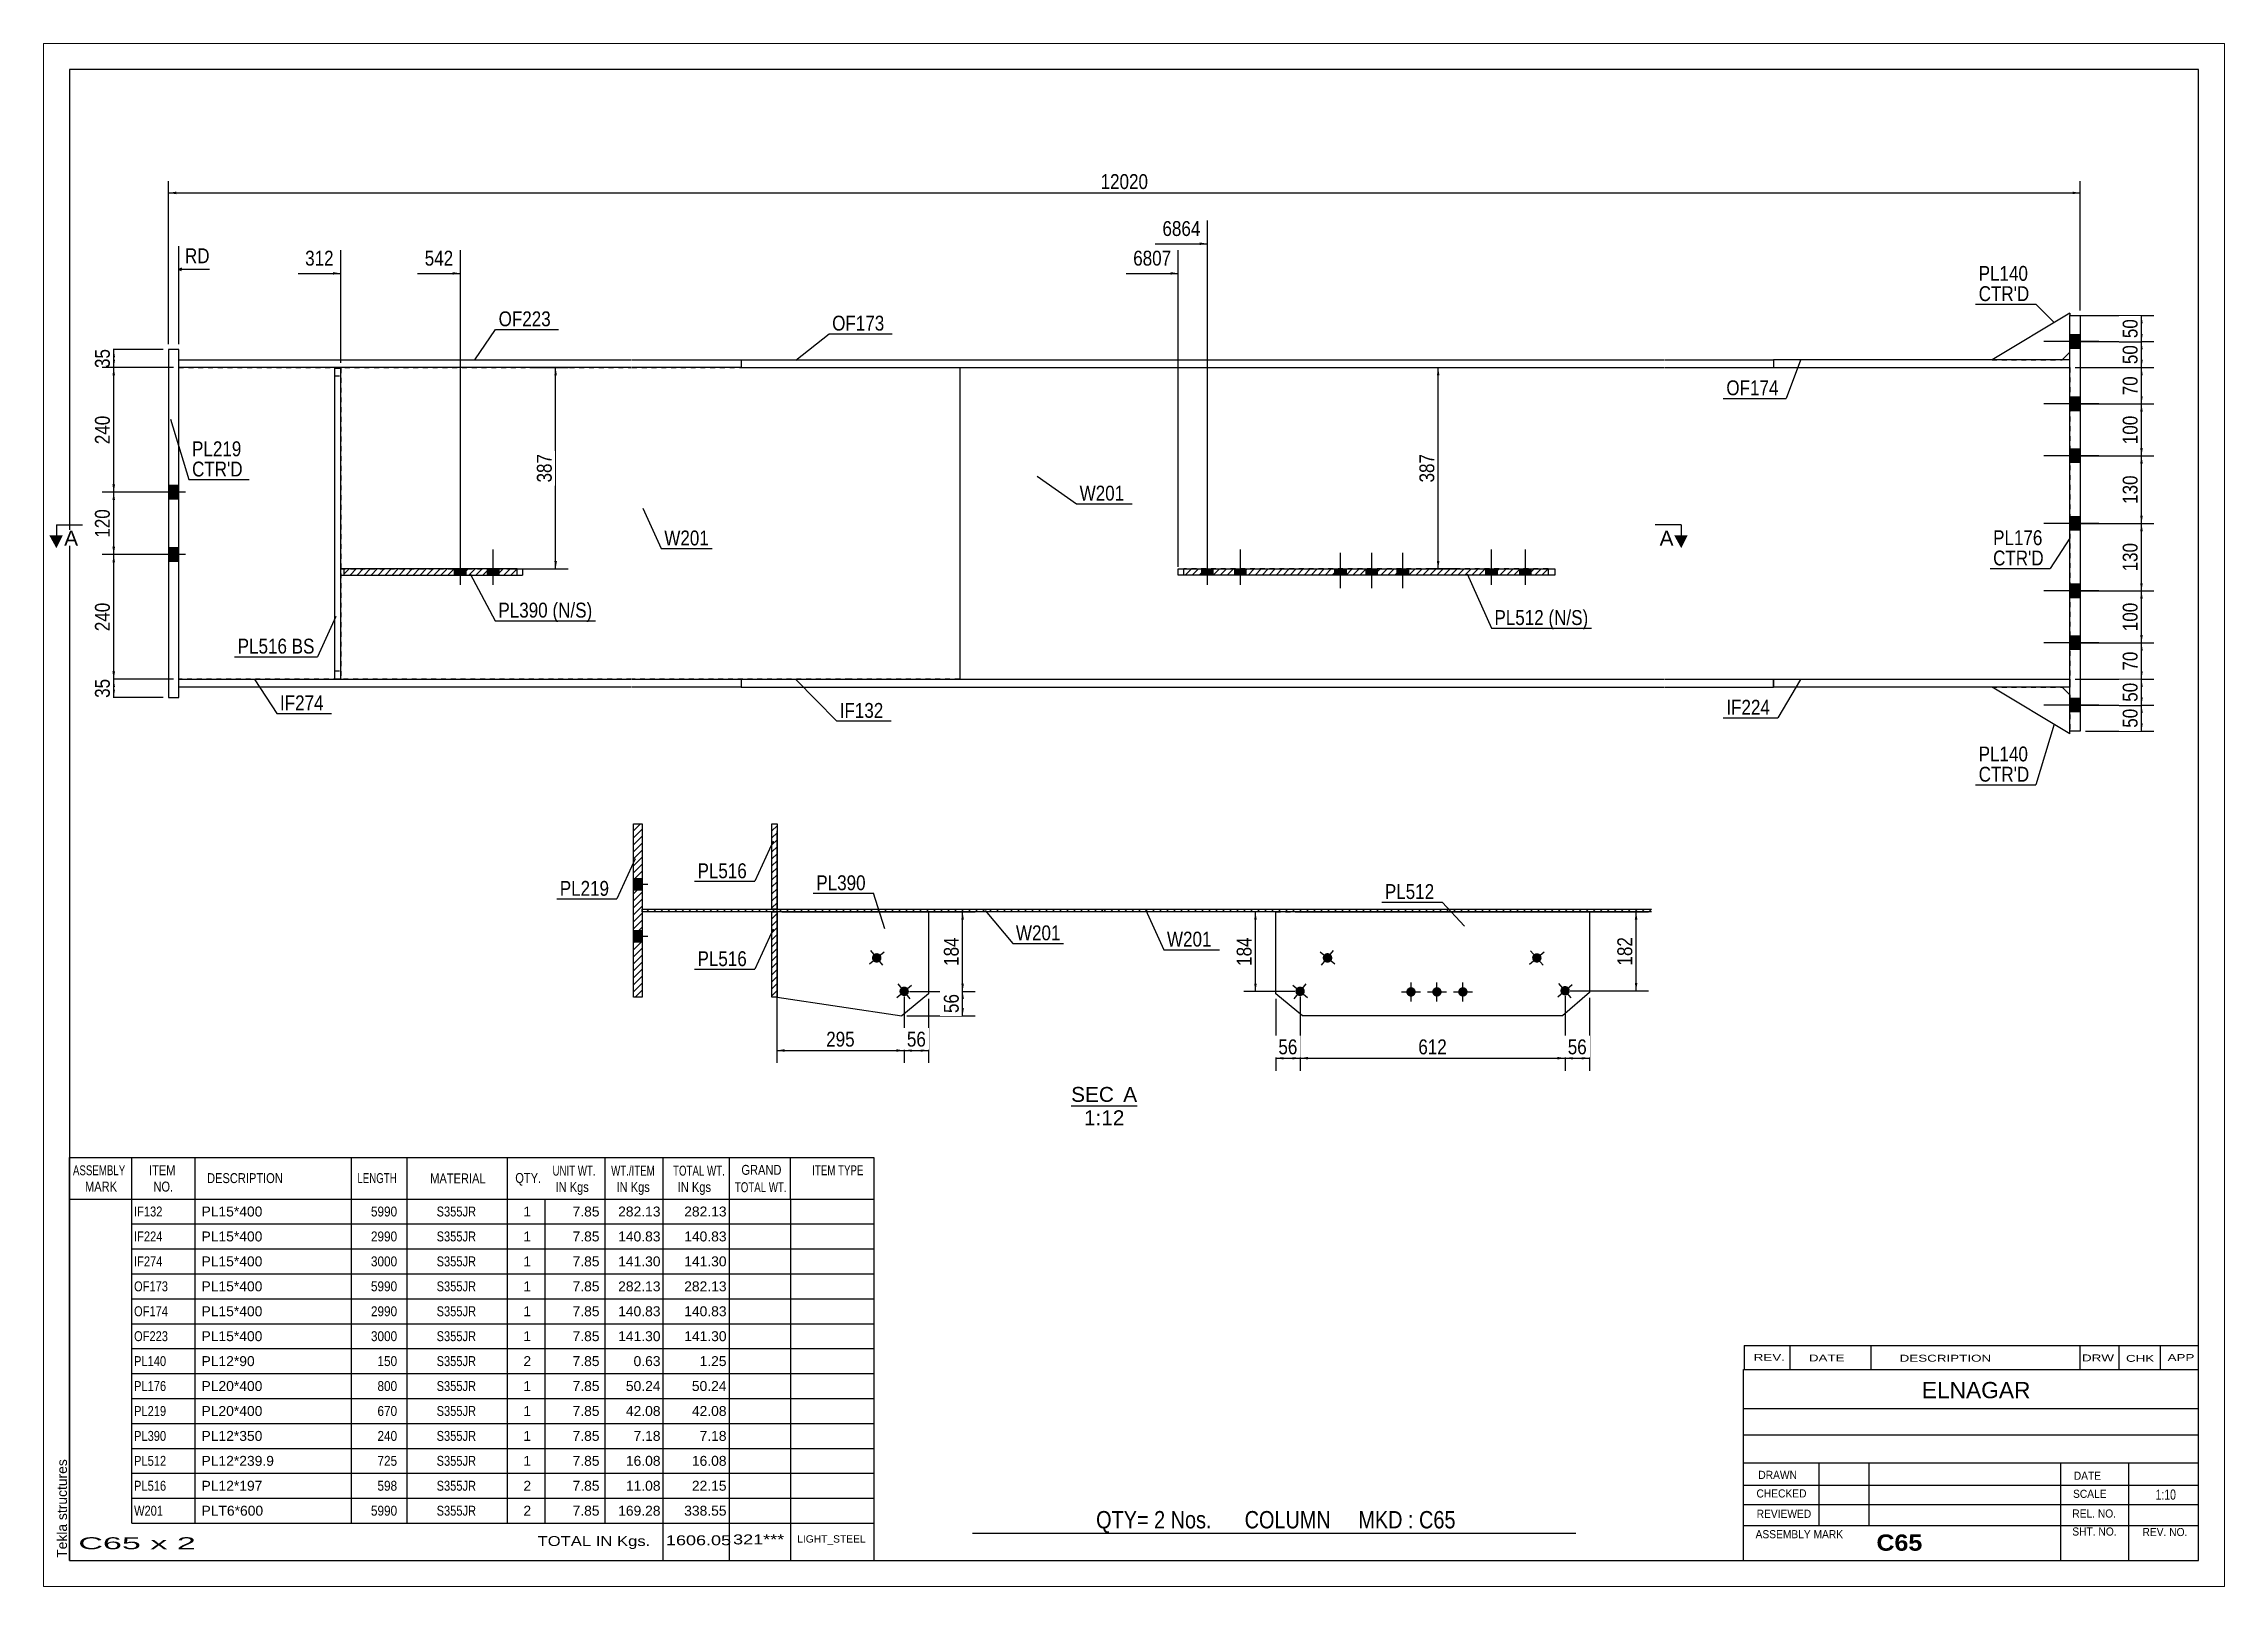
# Paper-space layout 'Layout1' of a CAD drawing. Header units: millimetres. Extents: x 0 to 420, y 0 to 297.
# The model-space entities are those that its viewports show. They can reach past a viewport. Long polylines and large blocks are cut down to what shows.
import ezdxf

# ---------------------------------------------------------------- set-up
doc = ezdxf.new("R2010")
doc.units = ezdxf.units.MM
doc.linetypes.add('DXK_LINE_DOT1', pattern=[1.8814, 0.9407, -0.9407])
doc.layers.add('Viewport layer', color=7, linetype='Continuous', plot=False)
doc.styles.add('Arial', font='ARIAL.TTF', dxfattribs={"height": 0.2})
doc.styles.add('Arial Bold', font='ARIALBD.TTF', dxfattribs={"height": 0.2})
doc.styles.add('Arial Narrow', font='ARIALN.TTF', dxfattribs={"height": 0.2})

# ---------------------------------------------------------------- blocks, each defined once
blk = doc.blocks.new('Unknown-623360733-1210')
at = {"color": 5, "linetype": 'Continuous'}
for p, q in [((92.97, 122.37), (-317.03, 122.37)), ((-317.03, 122.37), (-317.03, -164.63)), ((92.97, -164.63), (92.97, 122.37)), ((-317.03, -164.63), (92.97, -164.63))]:
    blk.add_line(p, q, dxfattribs=at)
at = {"color": 174, "linetype": 'Continuous', "style": 'Arial'}
blk.add_text('Tekla structures', height=1.9102, rotation=90, dxfattribs=at).set_placement((-317.53, -164.13))
blk = doc.blocks.new('Unknown-623360733-12 - 1256')
at = {"color": 1, "linetype": 'Continuous'}
blk.add_line((-124.13, -77.1), (-111.44, -77.1), dxfattribs=at)
at = {"color": 0, "linetype": 'Continuous'}
blk.add_wipeout([(-115.91, -76.35), (-115.91, -73.35), (-124.13, -73.35), (-124.13, -76.35)], dxfattribs=at)
blk.add_wipeout([(-111.44, -76.35), (-111.44, -73.35), (-114.11, -73.35), (-114.11, -76.35)], dxfattribs=at)
blk.add_wipeout([(-113.89, -80.85), (-113.89, -77.85), (-121.67, -77.85), (-121.67, -80.85)], dxfattribs=at)
at = {"color": 136, "linetype": 'Continuous', "style": 'Arial'}
for s, height, p in [('SEC', 2.865, (-124.13, -76.35)), ('A', 2.87, (-114.11, -76.35)), ('1:12', 2.865, (-121.67, -80.85))]:
    blk.add_text(s, height=height, dxfattribs=at).set_placement(p)
blk = doc.blocks.new('Part-623360733-1819 - 1514')
at = {"color": 2, "linetype": 'Continuous'}
blk.add_line((-145.6, 65), (-145.6, 5), dxfattribs=at)
at = {"color": 7, "linetype": 'DXK_LINE_DOT1'}
for p, q in [((-145.6, 65), (-124.6, 65)), ((-124.5, 65), (-9.98, 65)), ((-9.88, 65), (32.12, 65)), ((32.22, 65), (68.22, 65)), ((68.22, 65), (68.22, 5)), ((-145.6, 5), (-124.6, 5)), ((-124.5, 5), (-9.98, 5)), ((-9.88, 5), (32.12, 5)), ((32.22, 5), (68.22, 5))]:
    blk.add_line(p, q, dxfattribs=at)
blk = doc.blocks.new('Part-623360733-1568 - 1514')
at = {"color": 2, "linetype": 'Continuous'}
for p, q in [((-296, 68.5), (-298, 68.5)), ((-298, 68.5), (-298, 1.5)), ((-296, 1.5), (-296, 68.5)), ((-298, 1.5), (-296, 1.5))]:
    blk.add_line(p, q, dxfattribs=at)
blk = doc.blocks.new('Part-623360733-1597 - 1514')
at = {"color": 7, "linetype": 'DXK_LINE_DOT1'}
for p, q in [((-266, 64.9), (-266, 5.1)), ((-264.8, 64.9), (-266, 64.9)), ((-266, 63.4), (-264.8, 63.4)), ((-264.8, 64.9), (-264.8, 5.1)), ((-266, 6.6), (-264.8, 6.6)), ((-266, 5.1), (-264.8, 5.1))]:
    blk.add_line(p, q, dxfattribs=at)
blk = doc.blocks.new('Part-623360733-1573 - 1514')
at = {"color": 7, "linetype": 'DXK_LINE_DOT1'}
for p, q in [((-296, 65), (-208.8, 65)), ((-296, 5), (-296, 65)), ((-208.7, 65), (-166.7, 65)), ((-166.6, 65), (-145.6, 65)), ((-208.8, 5), (-296, 5)), ((-166.7, 5), (-208.7, 5)), ((-145.6, 5), (-166.6, 5))]:
    blk.add_line(p, q, dxfattribs=at)
at = {"color": 2, "linetype": 'Continuous'}
blk.add_line((-145.6, 65), (-145.6, 5), dxfattribs=at)
blk = doc.blocks.new('Bolt-623360733-1574 - 1514')
at = {"linetype": 'Continuous'}
for points in [[(68.22, 71.3), (68.22, 68.7), (70.22, 68.7), (70.22, 71.3)], [(68.22, 71.3), (68.22, 68.7), (70.22, 68.7), (70.22, 71.3)], [(68.22, 59.3), (68.22, 56.7), (70.22, 56.7), (70.22, 59.3)], [(68.22, 59.3), (68.22, 56.7), (70.22, 56.7), (70.22, 59.3)], [(68.22, 49.3), (68.22, 46.7), (70.22, 46.7), (70.22, 49.3)], [(68.22, 49.3), (68.22, 46.7), (70.22, 46.7), (70.22, 49.3)], [(68.22, 36.3), (68.22, 33.7), (70.22, 33.7), (70.22, 36.3)], [(68.22, 36.3), (68.22, 33.7), (70.22, 33.7), (70.22, 36.3)], [(68.22, 23.3), (68.22, 20.7), (70.22, 20.7), (70.22, 23.3)], [(68.22, 23.3), (68.22, 20.7), (70.22, 20.7), (70.22, 23.3)], [(68.22, 13.3), (68.22, 10.7), (70.22, 10.7), (70.22, 13.3)], [(68.22, 13.3), (68.22, 10.7), (70.22, 10.7), (70.22, 13.3)], [(68.22, 1.3), (68.22, -1.3), (70.22, -1.3), (70.22, 1.3)], [(68.22, 1.3), (68.22, -1.3), (70.22, -1.3), (70.22, 1.3)]]:
    blk.add_hatch(color=3, dxfattribs=at).paths.add_polyline_path(points)
at = {"color": 3, "linetype": 'Continuous'}
for p, q in [((73.81, 70), (63.22, 70)), ((73.81, 70), (63.22, 70)), ((70.22, 71.3), (68.22, 71.3)), ((70.22, 71.3), (68.22, 71.3)), ((70.22, 68.7), (68.22, 68.7)), ((70.22, 68.7), (68.22, 68.7)), ((70.22, 59.3), (68.22, 59.3)), ((70.22, 59.3), (68.22, 59.3)), ((73.81, 58), (63.22, 58)), ((73.81, 58), (63.22, 58)), ((70.22, 56.7), (68.22, 56.7)), ((70.22, 56.7), (68.22, 56.7)), ((73.81, 48), (63.22, 48)), ((73.81, 48), (63.22, 48)), ((70.22, 49.3), (68.22, 49.3)), ((70.22, 49.3), (68.22, 49.3)), ((70.22, 46.7), (68.22, 46.7)), ((70.22, 46.7), (68.22, 46.7)), ((73.81, 35), (63.22, 35)), ((73.81, 35), (63.22, 35)), ((70.22, 36.3), (68.22, 36.3)), ((70.22, 36.3), (68.22, 36.3)), ((70.22, 33.7), (68.22, 33.7)), ((70.22, 33.7), (68.22, 33.7)), ((73.81, 22), (63.22, 22)), ((73.81, 22), (63.22, 22)), ((70.22, 23.3), (68.22, 23.3)), ((70.22, 23.3), (68.22, 23.3)), ((70.22, 20.7), (68.22, 20.7)), ((70.22, 20.7), (68.22, 20.7)), ((70.22, 13.3), (68.22, 13.3)), ((70.22, 13.3), (68.22, 13.3)), ((73.81, 12), (63.22, 12)), ((73.81, 12), (63.22, 12)), ((70.22, 10.7), (68.22, 10.7)), ((70.22, 10.7), (68.22, 10.7)), ((70.22, 1.3), (68.22, 1.3)), ((70.22, 1.3), (68.22, 1.3)), ((73.81, 0), (63.22, 0)), ((73.81, 0), (63.22, 0)), ((70.22, -1.3), (68.22, -1.3)), ((70.22, -1.3), (68.22, -1.3))]:
    blk.add_line(p, q, dxfattribs=at)
blk = doc.blocks.new('Bolt-623360733-1575 - 1514')
at = {"linetype": 'Continuous'}
for points in [[(-298, 42.3), (-298, 39.7), (-296, 39.7), (-296, 42.3)], [(-298, 42.3), (-298, 39.7), (-296, 39.7), (-296, 42.3)], [(-298, 30.3), (-298, 27.7), (-296, 27.7), (-296, 30.3)], [(-298, 30.3), (-298, 27.7), (-296, 27.7), (-296, 30.3)]]:
    blk.add_hatch(color=3, dxfattribs=at).paths.add_polyline_path(points)
at = {"color": 3, "linetype": 'Continuous'}
for p, q in [((-296, 42.3), (-298, 42.3)), ((-296, 42.3), (-298, 42.3)), ((-294.7, 41), (-298, 41)), ((-294.7, 41), (-298, 41)), ((-296, 39.7), (-298, 39.7)), ((-296, 39.7), (-298, 39.7)), ((-296, 30.3), (-298, 30.3)), ((-296, 30.3), (-298, 30.3)), ((-294.7, 29), (-298, 29)), ((-294.7, 29), (-298, 29)), ((-296, 27.7), (-298, 27.7)), ((-296, 27.7), (-298, 27.7))]:
    blk.add_line(p, q, dxfattribs=at)
blk = doc.blocks.new('Part-623360733-1626 - 1514')
at = {"color": 2, "linetype": 'Continuous'}
for p, q in [((68.22, -5.5), (53.22, 3.5)), ((66.72, 3.5), (68.22, 2)), ((68.22, -5.5), (68.22, -5))]:
    blk.add_line(p, q, dxfattribs=at)
at = {"color": 7, "linetype": 'DXK_LINE_DOT1'}
for p, q in [((53.22, 3.5), (66.72, 3.5)), ((68.22, 2), (68.22, -5))]:
    blk.add_line(p, q, dxfattribs=at)
blk = doc.blocks.new('Part-623360733-1631 - 1514')
at = {"color": 2, "linetype": 'Continuous'}
for p, q in [((68.22, 75.5), (53.22, 66.5)), ((68.22, 75.5), (68.22, 75)), ((66.72, 66.5), (68.22, 68))]:
    blk.add_line(p, q, dxfattribs=at)
at = {"color": 7, "linetype": 'DXK_LINE_DOT1'}
for p, q in [((68.22, 68), (68.22, 75)), ((53.22, 66.5), (66.72, 66.5))]:
    blk.add_line(p, q, dxfattribs=at)
blk = doc.blocks.new('Part-623360733-1863 - 1514')
at = {"color": 2, "linetype": 'Continuous'}
for p, q in [((11.12, 3.5), (11.12, 5)), ((11.12, 5), (32.12, 5)), ((32.22, 5), (68.22, 5)), ((68.22, 5), (68.22, 3.5)), ((32.12, 3.5), (11.12, 3.5)), ((68.22, 3.5), (32.22, 3.5))]:
    blk.add_line(p, q, dxfattribs=at)
blk = doc.blocks.new('Part-623360733-1660 - 1514')
at = {"color": 2, "linetype": 'Continuous'}
for p, q in [((68.22, 75), (70.22, 75)), ((68.22, -5), (68.22, 75)), ((70.22, 75), (70.22, -5)), ((70.22, -5), (68.22, -5))]:
    blk.add_line(p, q, dxfattribs=at)
blk = doc.blocks.new('Part-623360733-1682 - 1514')
at = {"color": 2, "linetype": 'Continuous'}
for p, q in [((-187.7, 5), (-187.7, 3.5)), ((-187.7, 5), (-166.7, 5)), ((-166.6, 5), (-124.6, 5)), ((-124.5, 5), (-9.98, 5)), ((-9.88, 5), (11.12, 5)), ((11.12, 5), (11.12, 3.5)), ((-187.7, 3.5), (-166.7, 3.5)), ((-166.6, 3.5), (-124.6, 3.5)), ((-124.5, 3.5), (-9.98, 3.5)), ((-9.88, 3.5), (11.12, 3.5))]:
    blk.add_line(p, q, dxfattribs=at)
blk = doc.blocks.new('Part-623360733-1704 - 1514')
at = {"color": 2, "linetype": 'Continuous'}
for p, q in [((-187.7, 66.5), (-187.7, 65)), ((-187.7, 66.5), (-166.7, 66.5)), ((-187.7, 65), (-166.7, 65)), ((-166.6, 66.5), (-124.6, 66.5)), ((-166.6, 65), (-124.6, 65)), ((-124.5, 66.5), (-9.98, 66.5)), ((-124.5, 65), (-9.98, 65)), ((-9.88, 66.5), (11.12, 66.5)), ((-9.88, 65), (11.12, 65)), ((11.12, 66.5), (11.12, 65))]:
    blk.add_line(p, q, dxfattribs=at)
blk = doc.blocks.new('Part-623360733-1726 - 1514')
at = {"linetype": 'Continuous'}
h = blk.add_hatch(dxfattribs=at)
h.set_pattern_fill('', scale=0.3, style=0, pattern_type=0)
h.set_pattern_definition([(45, (-230.83215, 26.257), (-0.67352, 0.67352), [])])
h.paths.add_polyline_path([(-230.83, 25.06), (-230.83, 26.26), (-264.21, 26.26), (-264.21, 25.06)])
at = {"color": 2, "linetype": 'Continuous'}
for p, q in [((-264.21, 26.26), (-264.8, 26.26)), ((-230.83, 26.26), (-264.21, 26.26)), ((-264.21, 26.26), (-264.21, 25.06)), ((-230.83, 26.26), (-229.8, 26.26)), ((-230.83, 25.06), (-230.83, 26.26)), ((-229.8, 26.26), (-229.8, 25.06)), ((-264.8, 25.06), (-264.21, 25.06)), ((-264.21, 25.06), (-230.83, 25.06)), ((-230.83, 25.06), (-229.8, 25.06))]:
    blk.add_line(p, q, dxfattribs=at)
at = {"color": 7, "linetype": 'DXK_LINE_DOT1'}
for p, q in [((-264.8, 26.26), (-230.83, 26.26)), ((-264.21, 25.06), (-230.83, 25.06))]:
    blk.add_line(p, q, dxfattribs=at)
blk = doc.blocks.new('Part-623360733-1748 - 1514')
at = {"color": 2, "linetype": 'Continuous'}
for p, q in [((-266, 64.9), (-266, 5.1)), ((-266, 64.9), (-264.8, 64.9)), ((-264.8, 5.1), (-264.8, 64.9)), ((-266, 5.1), (-264.8, 5.1))]:
    blk.add_line(p, q, dxfattribs=at)
blk = doc.blocks.new('Part-623360733-1841 - 1514')
at = {"color": 2, "linetype": 'Continuous'}
for p, q in [((-296, 3.5), (-296, 5)), ((-296, 5), (-208.8, 5)), ((-208.7, 5), (-187.7, 5)), ((-187.7, 5), (-187.7, 3.5)), ((-208.8, 3.5), (-296, 3.5)), ((-187.7, 3.5), (-208.7, 3.5))]:
    blk.add_line(p, q, dxfattribs=at)
blk = doc.blocks.new('Part-623360733-1770 - 1514')
at = {"linetype": 'Continuous'}
h = blk.add_hatch(dxfattribs=at)
h.set_pattern_fill('', scale=0.3, style=0, pattern_type=0)
h.set_pattern_definition([(45, (-32.2853, 26.257), (-0.673519, 0.673519), [])])
h.paths.add_polyline_path([(-32.29, 25.06), (-32.29, 26.26), (-102.46, 26.26), (-102.46, 25.06)])
at = {"color": 2, "linetype": 'Continuous'}
for p, q in [((-103.5, 25.06), (-103.5, 26.26)), ((-103.5, 26.26), (-102.46, 26.26)), ((-102.46, 26.26), (-32.29, 26.26)), ((-102.46, 25.06), (-102.46, 26.26)), ((-32.29, 26.26), (-30.98, 26.26)), ((-32.29, 26.26), (-32.29, 25.06)), ((-30.98, 26.26), (-30.98, 25.06)), ((-102.46, 25.06), (-103.5, 25.06)), ((-32.29, 25.06), (-102.46, 25.06)), ((-30.98, 25.06), (-32.29, 25.06))]:
    blk.add_line(p, q, dxfattribs=at)
at = {"color": 7, "linetype": 'DXK_LINE_DOT1'}
for p, q in [((-32.29, 26.26), (-102.46, 26.26)), ((-32.29, 25.06), (-102.46, 25.06))]:
    blk.add_line(p, q, dxfattribs=at)
blk = doc.blocks.new('Part-623360733-1792 - 1514')
at = {"color": 2, "linetype": 'Continuous'}
for p, q in [((-296, 65), (-296, 66.5)), ((-296, 66.5), (-208.8, 66.5)), ((-208.8, 65), (-296, 65)), ((-208.7, 66.5), (-187.7, 66.5)), ((-187.7, 65), (-208.7, 65)), ((-187.7, 66.5), (-187.7, 65))]:
    blk.add_line(p, q, dxfattribs=at)
blk = doc.blocks.new('Part-623360733-1814 - 1514')
at = {"color": 2, "linetype": 'Continuous'}
for p, q in [((11.12, 66.5), (11.12, 65)), ((32.12, 66.5), (11.12, 66.5)), ((11.12, 65), (32.12, 65)), ((68.22, 66.5), (32.22, 66.5)), ((32.22, 65), (68.22, 65)), ((68.22, 65), (68.22, 66.5))]:
    blk.add_line(p, q, dxfattribs=at)
blk = doc.blocks.new('Bolt-623360733-1864 - 1514')
at = {"linetype": 'Continuous'}
for points in [[(-242.87, 25.06), (-240.67, 25.06), (-240.67, 26.26), (-242.87, 26.26)], [(-236.52, 25.06), (-234.32, 25.06), (-234.32, 26.26), (-236.52, 26.26)]]:
    blk.add_hatch(color=3, dxfattribs=at).paths.add_polyline_path(points)
at = {"color": 3, "linetype": 'Continuous'}
for p, q in [((-241.77, 23.16), (-241.77, 29.96)), ((-235.42, 23.16), (-235.42, 29.96)), ((-242.87, 25.06), (-242.87, 26.26)), ((-240.67, 25.06), (-240.67, 26.26)), ((-236.52, 25.06), (-236.52, 26.26)), ((-234.32, 25.06), (-234.32, 26.26))]:
    blk.add_line(p, q, dxfattribs=at)
blk = doc.blocks.new('Bolt-623360733-1865 - 1514')
at = {"linetype": 'Continuous'}
for points in [[(-98.97, 25.06), (-96.77, 25.06), (-96.77, 26.26), (-98.97, 26.26)], [(-92.62, 25.06), (-90.42, 25.06), (-90.42, 26.26), (-92.62, 26.26)]]:
    blk.add_hatch(color=3, dxfattribs=at).paths.add_polyline_path(points)
at = {"color": 3, "linetype": 'Continuous'}
for p, q in [((-97.87, 23.16), (-97.87, 29.96)), ((-91.52, 23.16), (-91.52, 29.96)), ((-98.97, 25.06), (-98.97, 26.26)), ((-96.77, 25.06), (-96.77, 26.26)), ((-92.62, 25.06), (-92.62, 26.26)), ((-90.42, 25.06), (-90.42, 26.26))]:
    blk.add_line(p, q, dxfattribs=at)
blk = doc.blocks.new('Bolt-623360733-1866 - 1514')
at = {"linetype": 'Continuous'}
for points in [[(-73.33, 25.06), (-71.13, 25.06), (-71.13, 26.26), (-73.33, 26.26)], [(-67.33, 25.06), (-65.13, 25.06), (-65.13, 26.26), (-67.33, 26.26)], [(-61.33, 25.06), (-59.13, 25.06), (-59.13, 26.26), (-61.33, 26.26)]]:
    blk.add_hatch(color=3, dxfattribs=at).paths.add_polyline_path(points)
at = {"color": 3, "linetype": 'Continuous'}
for p, q in [((-73.33, 25.06), (-73.33, 26.26)), ((-72.23, 22.56), (-72.23, 29.36)), ((-71.13, 25.06), (-71.13, 26.26)), ((-67.33, 25.06), (-67.33, 26.26)), ((-66.23, 22.56), (-66.23, 29.36)), ((-65.13, 25.06), (-65.13, 26.26)), ((-61.33, 25.06), (-61.33, 26.26)), ((-60.23, 22.56), (-60.23, 29.36)), ((-59.13, 25.06), (-59.13, 26.26))]:
    blk.add_line(p, q, dxfattribs=at)
blk = doc.blocks.new('Bolt-623360733-1867 - 1514')
at = {"linetype": 'Continuous'}
for points in [[(-44.25, 25.06), (-42.05, 25.06), (-42.05, 26.26), (-44.25, 26.26)], [(-37.73, 25.06), (-35.53, 25.06), (-35.53, 26.26), (-37.73, 26.26)]]:
    blk.add_hatch(color=3, dxfattribs=at).paths.add_polyline_path(points)
at = {"color": 3, "linetype": 'Continuous'}
for p, q in [((-43.15, 23.16), (-43.15, 29.96)), ((-36.63, 23.16), (-36.63, 29.96)), ((-44.25, 25.06), (-44.25, 26.26)), ((-42.05, 25.06), (-42.05, 26.26)), ((-37.73, 25.06), (-37.73, 26.26)), ((-35.53, 25.06), (-35.53, 26.26))]:
    blk.add_line(p, q, dxfattribs=at)
blk = doc.blocks.new('Bolt-623360733-1264 - 1256')
at = {"linetype": 'Continuous'}
for points in [[(-208.44, -33.44), (-208.44, -35.61), (-206.77, -35.61), (-206.77, -33.44)], [(-208.44, -43.44), (-208.44, -45.61), (-206.77, -45.61), (-206.77, -43.44)]]:
    blk.add_hatch(color=3, dxfattribs=at).paths.add_polyline_path(points)
at = {"color": 3, "linetype": 'Continuous'}
for p, q in [((-206.77, -33.44), (-208.44, -33.44)), ((-205.69, -34.53), (-208.44, -34.53)), ((-206.77, -35.61), (-208.44, -35.61)), ((-206.77, -43.44), (-208.44, -43.44)), ((-205.69, -44.53), (-208.44, -44.53)), ((-206.77, -45.61), (-208.44, -45.61))]:
    blk.add_line(p, q, dxfattribs=at)
blk = doc.blocks.new('Bolt-623360733-1259 - 1256')
at = {"linetype": 'Continuous'}
for points in [[(-162.29, -49.22, -1), (-160.87, -48.05, -1)], [(-157, -55.66, -1), (-155.58, -54.5, -1)]]:
    blk.add_hatch(color=3, dxfattribs=at).paths.add_polyline_path(points)
at = {"color": 3, "linetype": 'Continuous'}
for p, q in [((-163, -49.8), (-160.16, -47.47)), ((-160.41, -50.05), (-162.74, -47.22)), ((-157.71, -56.24), (-154.87, -53.91)), ((-155.13, -56.49), (-157.45, -53.66))]:
    blk.add_line(p, q, dxfattribs=at)
blk = doc.blocks.new('Bolt-623360733-1260 - 1256')
at = {"linetype": 'Continuous'}
for points in [[(-59.6, -55.19, -1), (-57.77, -55.19, -1)], [(-54.6, -55.19, -1), (-52.77, -55.19, -1)], [(-49.6, -55.19, -1), (-47.77, -55.19, -1)]]:
    blk.add_hatch(color=3, dxfattribs=at).paths.add_polyline_path(points)
at = {"color": 3, "linetype": 'Continuous'}
for p, q in [((-58.68, -57.02), (-58.68, -53.35)), ((-53.68, -57.02), (-53.68, -53.35)), ((-48.68, -57.02), (-48.68, -53.35)), ((-60.52, -55.19), (-56.85, -55.19)), ((-55.52, -55.19), (-51.85, -55.19)), ((-50.52, -55.19), (-46.85, -55.19))]:
    blk.add_line(p, q, dxfattribs=at)
blk = doc.blocks.new('Bolt-623360733-1261 - 1256')
at = {"linetype": 'Continuous'}
for points in [[(-75.47, -48.05, -1), (-74.05, -49.22, -1)], [(-80.75, -54.5, -1), (-79.33, -55.66, -1)]]:
    blk.add_hatch(color=3, dxfattribs=at).paths.add_polyline_path(points)
at = {"color": 3, "linetype": 'Continuous'}
for p, q in [((-76.17, -47.47), (-73.34, -49.8)), ((-75.92, -50.05), (-73.59, -47.22)), ((-81.46, -53.91), (-78.63, -56.24)), ((-81.21, -56.49), (-78.88, -53.66))]:
    blk.add_line(p, q, dxfattribs=at)
blk = doc.blocks.new('Bolt-623360733-1262 - 1256')
at = {"linetype": 'Continuous'}
for points in [[(-35.14, -49.24, -1), (-33.75, -48.05, -1)], [(-29.7, -55.56, -1), (-28.31, -54.37, -1)]]:
    blk.add_hatch(color=3, dxfattribs=at).paths.add_polyline_path(points)
at = {"color": 3, "linetype": 'Continuous'}
for p, q in [((-35.83, -49.84), (-33.05, -47.45)), ((-33.25, -50.03), (-35.64, -47.25)), ((-30.4, -56.16), (-27.62, -53.77)), ((-27.81, -56.35), (-30.2, -53.57))]:
    blk.add_line(p, q, dxfattribs=at)
blk = doc.blocks.new('Part-623360733-1281 - 1256')
at = {"linetype": 'Continuous'}
h = blk.add_hatch(dxfattribs=at)
h.set_pattern_fill('', scale=0.3, style=0, pattern_type=0)
h.set_pattern_definition([(45, (-206.7711, -39.2771), (-0.673519, 0.673519), [])])
h.paths.add_polyline_path([(-118.17, -39.28), (-206.77, -39.28), (-206.77, -39.78), (-118.17, -39.78)])
at = {"color": 2, "linetype": 'Continuous'}
for p, q in [((-206.77, -39.28), (-134.93, -39.28)), ((-206.77, -39.78), (-206.77, -39.28)), ((-134.93, -39.78), (-206.77, -39.78)), ((-134.83, -39.28), (-118.17, -39.28)), ((-118.17, -39.78), (-134.83, -39.78)), ((-118.17, -39.28), (-118.17, -39.78))]:
    blk.add_line(p, q, dxfattribs=at)
blk = doc.blocks.new('Part-623360733-1303 - 1256')
at = {"linetype": 'Continuous'}
h = blk.add_hatch(dxfattribs=at)
h.set_pattern_fill('', scale=0.3, style=0, pattern_type=0)
h.set_pattern_definition([(45, (-181.7715, -22.8605), (-0.67352, 0.67352), [])])
h.paths.add_polyline_path([(-180.77, -22.86), (-181.77, -22.86), (-181.77, -39.28), (-180.77, -39.28)])
at = {"color": 2, "linetype": 'Continuous'}
for p, q in [((-181.77, -22.86), (-180.77, -22.86)), ((-181.77, -39.28), (-181.77, -22.86)), ((-180.77, -22.86), (-180.77, -39.28)), ((-180.77, -39.28), (-181.77, -39.28))]:
    blk.add_line(p, q, dxfattribs=at)
blk = doc.blocks.new('Part-623360733-1308 - 1256')
at = {"linetype": 'Continuous'}
h = blk.add_hatch(dxfattribs=at)
h.set_pattern_fill('', scale=0.3, style=0, pattern_type=0)
h.set_pattern_definition([(45, (-181.7715, -39.7771), (-0.67352, 0.67352), [])])
h.paths.add_polyline_path([(-180.77, -39.78), (-181.77, -39.78), (-181.77, -56.19), (-180.77, -56.19)])
at = {"color": 2, "linetype": 'Continuous'}
for p, q in [((-181.77, -39.78), (-180.77, -39.78)), ((-181.77, -56.19), (-181.77, -39.78)), ((-180.77, -39.78), (-180.77, -56.19)), ((-180.77, -56.19), (-181.77, -56.19))]:
    blk.add_line(p, q, dxfattribs=at)
blk = doc.blocks.new('Part-623360733-1330 - 1256')
at = {"color": 7, "linetype": 'DXK_LINE_DOT1'}
for p, q in [((-151.6, -39.78), (-180.77, -39.78)), ((-180.77, -39.78), (-180.77, -56.18))]:
    blk.add_line(p, q, dxfattribs=at)
at = {"color": 2, "linetype": 'Continuous'}
for p, q in [((-151.6, -39.78), (-151.6, -55.54)), ((-180.77, -56.18), (-156.75, -59.77)), ((-151.6, -55.54), (-156.75, -59.77))]:
    blk.add_line(p, q, dxfattribs=at)
blk = doc.blocks.new('Part-623360733-1352 - 1256')
at = {"color": 2, "linetype": 'Continuous'}
for p, q in [((-84.73, -55.54), (-84.73, -39.78)), ((-24.31, -39.78), (-24.31, -55.32)), ((-79.58, -59.77), (-84.73, -55.54)), ((-24.31, -55.32), (-29.49, -59.77)), ((-29.49, -59.77), (-79.58, -59.77))]:
    blk.add_line(p, q, dxfattribs=at)
at = {"color": 7, "linetype": 'DXK_LINE_DOT1'}
blk.add_line((-84.73, -39.78), (-24.31, -39.78), dxfattribs=at)
blk = doc.blocks.new('Part-623360733-1377 - 1256')
at = {"linetype": 'Continuous'}
h = blk.add_hatch(dxfattribs=at)
h.set_pattern_fill('', scale=0.3, style=0, pattern_type=0)
h.set_pattern_definition([(45, (-208.4378, -22.8605), (-0.67352, 0.67352), [])])
h.paths.add_polyline_path([(-206.77, -22.86), (-208.44, -22.86), (-208.44, -56.19), (-206.77, -56.19)])
at = {"color": 2, "linetype": 'Continuous'}
for p, q in [((-208.44, -22.86), (-206.77, -22.86)), ((-208.44, -56.19), (-208.44, -22.86)), ((-206.77, -22.86), (-206.77, -56.19)), ((-206.77, -56.19), (-208.44, -56.19))]:
    blk.add_line(p, q, dxfattribs=at)
blk = doc.blocks.new('Part-623360733-1402 - 1256')
at = {"linetype": 'Continuous'}
h = blk.add_hatch(dxfattribs=at)
h.set_pattern_fill('', scale=0.3, style=0, pattern_type=0)
h.set_pattern_definition([(45, (-12.3456, -39.2771), (-0.673519, 0.673519), [])])
h.paths.add_polyline_path([(-12.35, -39.78), (-12.35, -39.28), (-118.17, -39.28), (-118.17, -39.78)])
at = {"color": 2, "linetype": 'Continuous'}
for p, q in [((-118.17, -39.28), (-101.5, -39.28)), ((-118.17, -39.78), (-118.17, -39.28)), ((-101.5, -39.78), (-118.17, -39.78)), ((-101.4, -39.28), (-12.35, -39.28)), ((-12.35, -39.78), (-101.4, -39.78))]:
    blk.add_line(p, q, dxfattribs=at)
blk = doc.blocks.new('StraightDimension-623360733-2010 - 1514')
at = {"linetype": 'Continuous'}
for points in [[(81.75, 68.5), (82, 70), (82.25, 68.5)], [(82.25, 66.5), (82, 65), (81.75, 66.5)]]:
    blk.add_hatch(color=7, dxfattribs=at).paths.add_polyline_path(points)
at = {"color": 7, "linetype": 'Continuous'}
for p, q in [((69.22, 70), (84.4, 70)), ((82, 65), (82, 70)), ((69.22, 65), (84.4, 65))]:
    blk.add_line(p, q, dxfattribs=at)
at = {"color": 0}
blk.add_wipeout([(81.85, 69.93), (77.65, 69.93), (77.65, 65.07), (81.85, 65.07)], dxfattribs=at)
at = {"color": 3, "style": 'Arial Narrow'}
blk.add_text('50', height=2.863, rotation=90.0002, dxfattribs=at).set_placement((81.25, 65.67))
blk = doc.blocks.new('StraightDimension-623360733-2077 - 1514')
at = {"linetype": 'Continuous'}
for points in [[(81.75, 20.5), (82, 22), (82.25, 20.5)], [(82.25, 13.5), (82, 12), (81.75, 13.5)]]:
    blk.add_hatch(color=7, dxfattribs=at).paths.add_polyline_path(points)
at = {"color": 7, "linetype": 'Continuous'}
for p, q in [((69.22, 22), (84.4, 22)), ((82, 12), (82, 22)), ((69.22, 12), (84.4, 12))]:
    blk.add_line(p, q, dxfattribs=at)
at = {"color": 0}
blk.add_wipeout([(81.85, 20.34), (77.65, 20.34), (77.65, 13.66), (81.85, 13.66)], dxfattribs=at)
at = {"color": 3, "style": 'Arial Narrow'}
blk.add_text('100', height=2.863, rotation=90.0002, dxfattribs=at).set_placement((81.25, 14.26))
blk = doc.blocks.new('StraightDimension-623360733-2043 - 1514')
at = {"linetype": 'Continuous'}
for points in [[(81.75, 46.5), (82, 48), (82.25, 46.5)], [(82.25, 36.5), (82, 35), (81.75, 36.5)]]:
    blk.add_hatch(color=7, dxfattribs=at).paths.add_polyline_path(points)
at = {"color": 7, "linetype": 'Continuous'}
for p, q in [((69.22, 48), (84.4, 48)), ((82, 35), (82, 48)), ((69.22, 35), (84.4, 35))]:
    blk.add_line(p, q, dxfattribs=at)
at = {"color": 0}
blk.add_wipeout([(81.85, 44.84), (77.65, 44.84), (77.65, 38.16), (81.85, 38.16)], dxfattribs=at)
at = {"color": 3, "style": 'Arial Narrow'}
blk.add_text('130', height=2.863, rotation=90.0002, dxfattribs=at).set_placement((81.25, 38.76))
blk = doc.blocks.new('StraightDimension-623360733-2086 - 1514')
at = {"linetype": 'Continuous'}
for points in [[(81.75, 10.5), (82, 12), (82.25, 10.5)], [(82.25, 6.5), (82, 5), (81.75, 6.5)]]:
    blk.add_hatch(color=7, dxfattribs=at).paths.add_polyline_path(points)
at = {"color": 7, "linetype": 'Continuous'}
for p, q in [((69.22, 12), (84.4, 12)), ((82, 5), (82, 12)), ((69.22, 5), (84.4, 5))]:
    blk.add_line(p, q, dxfattribs=at)
at = {"color": 0}
blk.add_wipeout([(81.85, 10.93), (77.65, 10.93), (77.65, 6.07), (81.85, 6.07)], dxfattribs=at)
at = {"color": 3, "style": 'Arial Narrow'}
blk.add_text('70', height=2.863, rotation=90.0002, dxfattribs=at).set_placement((81.25, 6.67))
blk = doc.blocks.new('StraightDimension-623360733-3945 - 1514')
at = {"linetype": 'Continuous'}
blk.add_hatch(color=7, dxfattribs=at).paths.add_polyline_path([(-105, 83.39), (-103.5, 83.14), (-105, 82.89)])
at = {"color": 7, "linetype": 'Continuous'}
for p, q in [((-103.5, 26.66), (-103.5, 87.64)), ((-113.56, 83.14), (-103.5, 83.14))]:
    blk.add_line(p, q, dxfattribs=at)
at = {"color": 0}
blk.add_wipeout([(-104.27, 84.04), (-104.27, 88.24), (-112.78, 88.24), (-112.78, 84.04)], dxfattribs=at)
at = {"color": 3, "style": 'Arial Narrow'}
blk.add_text('6807', height=2.863, dxfattribs=at).set_placement((-112.18, 84.64))
blk = doc.blocks.new('StraightDimension-623360733-3944 - 1514')
at = {"linetype": 'Continuous'}
blk.add_hatch(color=7, dxfattribs=at).paths.add_polyline_path([(-99.37, 89.09), (-97.87, 88.84), (-99.37, 88.59)])
at = {"color": 7, "linetype": 'Continuous'}
for p, q in [((-97.87, 27.56), (-97.87, 93.34)), ((-107.93, 88.84), (-97.87, 88.84))]:
    blk.add_line(p, q, dxfattribs=at)
at = {"color": 0}
blk.add_wipeout([(-98.64, 89.74), (-98.64, 93.94), (-107.15, 93.94), (-107.15, 89.74)], dxfattribs=at)
at = {"color": 3, "style": 'Arial Narrow'}
blk.add_text('6864', height=2.863, dxfattribs=at).set_placement((-106.55, 90.34))
blk = doc.blocks.new('StraightDimension-623360733-2107 - 1514')
at = {"linetype": 'Continuous'}
for points in [[(81.75, -1.5), (82, 0), (82.25, -1.5)], [(82.25, -3.5), (82, -5), (81.75, -3.5)]]:
    blk.add_hatch(color=7, dxfattribs=at).paths.add_polyline_path(points)
at = {"color": 7, "linetype": 'Continuous'}
for p, q in [((69.22, 0), (84.4, 0)), ((82, -5), (82, 0)), ((71.22, -5), (84.4, -5))]:
    blk.add_line(p, q, dxfattribs=at)
at = {"color": 0}
blk.add_wipeout([(81.85, -0.07), (77.65, -0.07), (77.65, -4.93), (81.85, -4.93)], dxfattribs=at)
at = {"color": 3, "style": 'Arial Narrow'}
blk.add_text('50', height=2.863, rotation=90.0002, dxfattribs=at).set_placement((81.25, -4.33))
blk = doc.blocks.new('StraightDimension-623360733-2151 - 1514')
at = {"linetype": 'Continuous'}
for points in [[(-308.78, 39.5), (-308.53, 41), (-308.28, 39.5)], [(-308.28, 30.5), (-308.53, 29), (-308.78, 30.5)]]:
    blk.add_hatch(color=7, dxfattribs=at).paths.add_polyline_path(points)
at = {"color": 7, "linetype": 'Continuous'}
for p, q in [((-297, 41), (-310.78, 41)), ((-308.53, 29), (-308.53, 41)), ((-297, 29), (-310.78, 29))]:
    blk.add_line(p, q, dxfattribs=at)
at = {"color": 0}
blk.add_wipeout([(-308.68, 38.34), (-312.88, 38.34), (-312.88, 31.66), (-308.68, 31.66)], dxfattribs=at)
at = {"color": 3, "style": 'Arial Narrow'}
blk.add_text('120', height=2.863, rotation=90.0002, dxfattribs=at).set_placement((-309.28, 32.26))
blk = doc.blocks.new('StraightDimension-623360733-2125 - 1514')
at = {"linetype": 'Continuous'}
for points in [[(-308.78, 67), (-308.53, 68.5), (-308.28, 67)], [(-308.28, 66.5), (-308.53, 65), (-308.78, 66.5)]]:
    blk.add_hatch(color=7, dxfattribs=at).paths.add_polyline_path(points)
at = {"color": 7, "linetype": 'Continuous'}
for p, q in [((-299, 68.5), (-310.78, 68.5)), ((-308.53, 65), (-308.53, 68.5)), ((-297, 65), (-310.78, 65))]:
    blk.add_line(p, q, dxfattribs=at)
at = {"color": 0}
blk.add_wipeout([(-308.68, 69.18), (-312.88, 69.18), (-312.88, 64.32), (-308.68, 64.32)], dxfattribs=at)
at = {"color": 3, "style": 'Arial Narrow'}
blk.add_text('35', height=2.863, rotation=90.0002, dxfattribs=at).set_placement((-309.28, 64.92))
blk = doc.blocks.new('StraightDimension-623360733-2092 - 1514')
at = {"linetype": 'Continuous'}
for points in [[(81.75, 3.5), (82, 5), (82.25, 3.5)], [(82.25, 1.5), (82, 0), (81.75, 1.5)]]:
    blk.add_hatch(color=7, dxfattribs=at).paths.add_polyline_path(points)
at = {"color": 7, "linetype": 'Continuous'}
for p, q in [((69.22, 5), (84.4, 5)), ((82, 0), (82, 5)), ((69.22, 0), (84.4, 0))]:
    blk.add_line(p, q, dxfattribs=at)
at = {"color": 0}
blk.add_wipeout([(81.85, 4.93), (77.65, 4.93), (77.65, 0.07), (81.85, 0.07)], dxfattribs=at)
at = {"color": 3, "style": 'Arial Narrow'}
blk.add_text('50', height=2.863, rotation=90.0002, dxfattribs=at).set_placement((81.25, 0.67))
blk = doc.blocks.new('StraightDimension-623360733-1995 - 1514')
at = {"linetype": 'Continuous'}
for points in [[(81.75, 73.5), (82, 75), (82.25, 73.5)], [(82.25, 71.5), (82, 70), (81.75, 71.5)]]:
    blk.add_hatch(color=7, dxfattribs=at).paths.add_polyline_path(points)
at = {"color": 7, "linetype": 'Continuous'}
for p, q in [((70.22, 75), (84.4, 75)), ((82, 70), (82, 75)), ((69.22, 70), (84.4, 70))]:
    blk.add_line(p, q, dxfattribs=at)
at = {"color": 0}
blk.add_wipeout([(81.85, 74.93), (77.65, 74.93), (77.65, 70.07), (81.85, 70.07)], dxfattribs=at)
at = {"color": 3, "style": 'Arial Narrow'}
blk.add_text('50', height=2.863, rotation=90.0002, dxfattribs=at).set_placement((81.25, 70.67))
blk = doc.blocks.new('StraightDimension-623360733-1983 - 1514')
at = {"linetype": 'Continuous'}
for points in [[(-296.5, 98.38), (-298, 98.63), (-296.5, 98.88)], [(68.72, 98.88), (70.22, 98.63), (68.72, 98.38)]]:
    blk.add_hatch(color=7, dxfattribs=at).paths.add_polyline_path(points)
at = {"color": 7, "linetype": 'Continuous'}
for p, q in [((-298, 69.5), (-298, 100.88)), ((70.22, 76), (70.22, 100.88)), ((-298, 98.63), (70.22, 98.63))]:
    blk.add_line(p, q, dxfattribs=at)
at = {"color": 0}
blk.add_wipeout([(-108.72, 98.78), (-108.72, 102.98), (-119.06, 102.98), (-119.06, 98.78)], dxfattribs=at)
at = {"color": 3, "style": 'Arial Narrow'}
blk.add_text('12020', height=2.863, dxfattribs=at).set_placement((-118.46, 99.38))
blk = doc.blocks.new('StraightDimension-623360733-1890 - 1514')
at = {"linetype": 'Continuous'}
for points in [[(-223.67, 63.5), (-223.42, 65), (-223.17, 63.5)], [(-223.17, 27.76), (-223.42, 26.26), (-223.67, 27.76)]]:
    blk.add_hatch(color=7, dxfattribs=at).paths.add_polyline_path(points)
at = {"color": 7, "linetype": 'Continuous'}
for p, q in [((-228.38, 65), (-221.02, 65)), ((-223.42, 26.26), (-223.42, 65)), ((-232.6, 26.26), (-221.02, 26.26))]:
    blk.add_line(p, q, dxfattribs=at)
at = {"color": 0}
blk.add_wipeout([(-223.57, 48.97), (-227.77, 48.97), (-227.77, 42.29), (-223.57, 42.29)], dxfattribs=at)
at = {"color": 3, "style": 'Arial Narrow'}
blk.add_text('387', height=2.863, rotation=90.0002, dxfattribs=at).set_placement((-224.17, 42.89))
blk = doc.blocks.new('StraightDimension-623360733-1907 - 1514')
at = {"linetype": 'Continuous'}
for points in [[(-53.7, 63.5), (-53.45, 65), (-53.2, 63.5)], [(-53.2, 27.76), (-53.45, 26.26), (-53.7, 27.76)]]:
    blk.add_hatch(color=7, dxfattribs=at).paths.add_polyline_path(points)
at = {"color": 7, "linetype": 'Continuous'}
for p, q in [((-53.45, 26.26), (-53.45, 65)), ((-52.71, 65), (-51.05, 65)), ((-50.04, 26.26), (-55.7, 26.26))]:
    blk.add_line(p, q, dxfattribs=at)
at = {"color": 0}
blk.add_wipeout([(-53.6, 48.97), (-57.8, 48.97), (-57.8, 42.29), (-53.6, 42.29)], dxfattribs=at)
at = {"color": 3, "style": 'Arial Narrow'}
blk.add_text('387', height=2.863, rotation=90.0002, dxfattribs=at).set_placement((-54.2, 42.89))
blk = doc.blocks.new('StraightDimension-623360733-2026 - 1514')
at = {"linetype": 'Continuous'}
for points in [[(81.75, 63.5), (82, 65), (82.25, 63.5)], [(82.25, 59.5), (82, 58), (81.75, 59.5)]]:
    blk.add_hatch(color=7, dxfattribs=at).paths.add_polyline_path(points)
at = {"color": 7, "linetype": 'Continuous'}
for p, q in [((69.22, 65), (84.4, 65)), ((82, 58), (82, 65)), ((69.22, 58), (84.4, 58))]:
    blk.add_line(p, q, dxfattribs=at)
at = {"color": 0}
blk.add_wipeout([(81.85, 63.93), (77.65, 63.93), (77.65, 59.07), (81.85, 59.07)], dxfattribs=at)
at = {"color": 3, "style": 'Arial Narrow'}
blk.add_text('70', height=2.863, rotation=90.0002, dxfattribs=at).set_placement((81.25, 59.67))
blk = doc.blocks.new('StraightDimension-623360733-2034 - 1514')
at = {"linetype": 'Continuous'}
for points in [[(81.75, 56.5), (82, 58), (82.25, 56.5)], [(82.25, 49.5), (82, 48), (81.75, 49.5)]]:
    blk.add_hatch(color=7, dxfattribs=at).paths.add_polyline_path(points)
at = {"color": 7, "linetype": 'Continuous'}
for p, q in [((69.22, 58), (84.4, 58)), ((82, 48), (82, 58)), ((69.22, 48), (84.4, 48))]:
    blk.add_line(p, q, dxfattribs=at)
at = {"color": 0}
blk.add_wipeout([(81.85, 56.34), (77.65, 56.34), (77.65, 49.66), (81.85, 49.66)], dxfattribs=at)
at = {"color": 3, "style": 'Arial Narrow'}
blk.add_text('100', height=2.863, rotation=90.0002, dxfattribs=at).set_placement((81.25, 50.26))
blk = doc.blocks.new('StraightDimension-623360733-2060 - 1514')
at = {"linetype": 'Continuous'}
for points in [[(81.75, 33.5), (82, 35), (82.25, 33.5)], [(82.25, 23.5), (82, 22), (81.75, 23.5)]]:
    blk.add_hatch(color=7, dxfattribs=at).paths.add_polyline_path(points)
at = {"color": 7, "linetype": 'Continuous'}
for p, q in [((69.22, 35), (84.4, 35)), ((82, 22), (82, 35)), ((69.22, 22), (84.4, 22))]:
    blk.add_line(p, q, dxfattribs=at)
at = {"color": 0}
blk.add_wipeout([(81.85, 31.84), (77.65, 31.84), (77.65, 25.16), (81.85, 25.16)], dxfattribs=at)
at = {"color": 3, "style": 'Arial Narrow'}
blk.add_text('130', height=2.863, rotation=90.0002, dxfattribs=at).set_placement((81.25, 25.76))
blk = doc.blocks.new('StraightDimension-623360733-2134 - 1514')
at = {"linetype": 'Continuous'}
for points in [[(-308.78, 63.5), (-308.53, 65), (-308.28, 63.5)], [(-308.28, 42.5), (-308.53, 41), (-308.78, 42.5)]]:
    blk.add_hatch(color=7, dxfattribs=at).paths.add_polyline_path(points)
at = {"color": 7, "linetype": 'Continuous'}
for p, q in [((-297, 65), (-310.78, 65)), ((-308.53, 41), (-308.53, 65)), ((-297, 41), (-310.78, 41))]:
    blk.add_line(p, q, dxfattribs=at)
at = {"color": 0}
blk.add_wipeout([(-308.68, 56.34), (-312.88, 56.34), (-312.88, 49.66), (-308.68, 49.66)], dxfattribs=at)
at = {"color": 3, "style": 'Arial Narrow'}
blk.add_text('240', height=2.863, rotation=90.0002, dxfattribs=at).set_placement((-309.28, 50.26))
blk = doc.blocks.new('StraightDimension-623360733-2175 - 1514')
at = {"linetype": 'Continuous'}
for points in [[(-308.78, 27.5), (-308.53, 29), (-308.28, 27.5)], [(-308.28, 6.5), (-308.53, 5), (-308.78, 6.5)]]:
    blk.add_hatch(color=7, dxfattribs=at).paths.add_polyline_path(points)
at = {"color": 7, "linetype": 'Continuous'}
for p, q in [((-297, 29), (-310.78, 29)), ((-308.53, 5), (-308.53, 29)), ((-297, 5), (-310.78, 5))]:
    blk.add_line(p, q, dxfattribs=at)
at = {"color": 0}
blk.add_wipeout([(-308.68, 20.34), (-312.88, 20.34), (-312.88, 13.66), (-308.68, 13.66)], dxfattribs=at)
at = {"color": 3, "style": 'Arial Narrow'}
blk.add_text('240', height=2.863, rotation=90.0002, dxfattribs=at).set_placement((-309.28, 14.26))
blk = doc.blocks.new('StraightDimension-623360733-2190 - 1514')
at = {"linetype": 'Continuous'}
for points in [[(-308.78, 3.5), (-308.53, 5), (-308.28, 3.5)], [(-308.28, 3), (-308.53, 1.5), (-308.78, 3)]]:
    blk.add_hatch(color=7, dxfattribs=at).paths.add_polyline_path(points)
at = {"color": 7, "linetype": 'Continuous'}
for p, q in [((-297, 5), (-310.78, 5)), ((-308.53, 1.5), (-308.53, 5)), ((-299, 1.5), (-310.78, 1.5))]:
    blk.add_line(p, q, dxfattribs=at)
at = {"color": 0}
blk.add_wipeout([(-308.68, 5.68), (-312.88, 5.68), (-312.88, 0.82), (-308.68, 0.82)], dxfattribs=at)
at = {"color": 3, "style": 'Arial Narrow'}
blk.add_text('35', height=2.863, rotation=90.0002, dxfattribs=at).set_placement((-309.28, 1.42))
blk = doc.blocks.new('StraightDimension-623360733-3946 - 1514')
at = {"linetype": 'Continuous'}
blk.add_hatch(color=7, dxfattribs=at).paths.add_polyline_path([(-243.27, 83.39), (-241.77, 83.14), (-243.27, 82.89)])
at = {"color": 7, "linetype": 'Continuous'}
for p, q in [((-241.77, 29.41), (-241.77, 87.64)), ((-250, 83.14), (-241.77, 83.14))]:
    blk.add_line(p, q, dxfattribs=at)
at = {"color": 0}
blk.add_wipeout([(-242.54, 84.04), (-242.54, 88.24), (-249.23, 88.24), (-249.23, 84.04)], dxfattribs=at)
at = {"color": 3, "style": 'Arial Narrow'}
blk.add_text('542', height=2.863, dxfattribs=at).set_placement((-248.63, 84.64))
blk = doc.blocks.new('StraightDimension-623360733-3947 - 1514')
at = {"linetype": 'Continuous'}
blk.add_hatch(color=7, dxfattribs=at).paths.add_polyline_path([(-266.3, 83.39), (-264.8, 83.14), (-266.3, 82.89)])
at = {"color": 7, "linetype": 'Continuous'}
for p, q in [((-264.8, 65.9), (-264.8, 87.64)), ((-273.03, 83.14), (-264.8, 83.14))]:
    blk.add_line(p, q, dxfattribs=at)
at = {"color": 0, "linetype": 'Continuous'}
blk.add_wipeout([(-289.47, 84.49), (-289.47, 88.69), (-295.41, 88.69), (-295.41, 84.49)], dxfattribs=at)
at = {"color": 7, "linetype": 'Continuous'}
for p, q in [((-296, 69.5), (-296, 88.39)), ((-295.5, 84.14), (-296, 83.89)), ((-295.5, 83.64), (-296, 83.89)), ((-290.07, 83.89), (-296, 83.89))]:
    blk.add_line(p, q, dxfattribs=at)
at = {"color": 3, "linetype": 'Continuous', "style": 'Arial Narrow'}
blk.add_text('RD', height=2.863, dxfattribs=at).set_placement((-294.81, 85.09))
at = {"color": 0}
blk.add_wipeout([(-265.58, 84.04), (-265.58, 88.24), (-272.26, 88.24), (-272.26, 84.04)], dxfattribs=at)
at = {"color": 3, "style": 'Arial Narrow'}
blk.add_text('312', height=2.863, dxfattribs=at).set_placement((-271.66, 84.64))
blk = doc.blocks.new('StraightDimension-623360733-4367 - 1256')
at = {"linetype": 'Continuous'}
for points in [[(-179.34, -66.72), (-180.84, -66.47), (-179.34, -66.22)], [(-157.79, -66.22), (-156.29, -66.47), (-157.79, -66.72)]]:
    blk.add_hatch(color=7, dxfattribs=at).paths.add_polyline_path(points)
at = {"color": 7, "linetype": 'Continuous'}
for p, q in [((-180.84, -24.17), (-180.84, -68.87)), ((-156.29, -56.08), (-156.29, -68.87)), ((-180.84, -66.47), (-156.29, -66.47))]:
    blk.add_line(p, q, dxfattribs=at)
at = {"color": 0}
blk.add_wipeout([(-165.23, -66.32), (-165.23, -62.12), (-171.91, -62.12), (-171.91, -66.32)], dxfattribs=at)
at = {"color": 3, "style": 'Arial Narrow'}
blk.add_text('295', height=2.863, dxfattribs=at).set_placement((-171.31, -65.72))
blk = doc.blocks.new('StraightDimension-623360733-4288 - 1256')
at = {"linetype": 'Continuous'}
for points in [[(-78.54, -68.2), (-80.04, -67.95), (-78.54, -67.7)], [(-30.51, -67.7), (-29.01, -67.95), (-30.51, -68.2)]]:
    blk.add_hatch(color=7, dxfattribs=at).paths.add_polyline_path(points)
at = {"color": 7, "linetype": 'Continuous'}
for p, q in [((-80.04, -56.08), (-80.04, -70.35)), ((-29.01, -55.96), (-29.01, -70.35)), ((-80.04, -67.95), (-29.01, -67.95))]:
    blk.add_line(p, q, dxfattribs=at)
at = {"color": 0}
blk.add_wipeout([(-51.18, -67.8), (-51.18, -63.6), (-57.87, -63.6), (-57.87, -67.8)], dxfattribs=at)
at = {"color": 3, "style": 'Arial Narrow'}
blk.add_text('612', height=2.863, dxfattribs=at).set_placement((-57.27, -67.2))
blk = doc.blocks.new('StraightDimension-623360733-4467 - 1256')
at = {"linetype": 'Continuous'}
for points in [[(-145.29, -41.28), (-145.04, -39.78), (-144.79, -41.28)], [(-144.79, -53.58), (-145.04, -55.08), (-145.29, -53.58)]]:
    blk.add_hatch(color=7, dxfattribs=at).paths.add_polyline_path(points)
at = {"color": 7, "linetype": 'Continuous'}
for p, q in [((-179.84, -39.78), (-142.64, -39.78)), ((-145.04, -55.08), (-145.04, -39.78)), ((-155.29, -55.08), (-142.64, -55.08))]:
    blk.add_line(p, q, dxfattribs=at)
at = {"color": 0}
blk.add_wipeout([(-145.19, -44.09), (-149.39, -44.09), (-149.39, -50.77), (-145.19, -50.77)], dxfattribs=at)
at = {"color": 3, "style": 'Arial Narrow'}
blk.add_text('184', height=2.863, rotation=90.0002, dxfattribs=at).set_placement((-145.79, -50.17))
blk = doc.blocks.new('StraightDimension-623360733-4468 - 1256')
at = {"linetype": 'Continuous'}
for points in [[(-145.29, -56.58), (-145.04, -55.08), (-144.79, -56.58)], [(-144.79, -58.27), (-145.04, -59.77), (-145.29, -58.27)]]:
    blk.add_hatch(color=7, dxfattribs=at).paths.add_polyline_path(points)
at = {"color": 7, "linetype": 'Continuous'}
for p, q in [((-155.29, -55.08), (-142.64, -55.08)), ((-145.04, -59.77), (-145.04, -55.08)), ((-155.75, -59.77), (-142.64, -59.77))]:
    blk.add_line(p, q, dxfattribs=at)
at = {"color": 0}
blk.add_wipeout([(-145.19, -54.99), (-149.39, -54.99), (-149.39, -59.85), (-145.19, -59.85)], dxfattribs=at)
at = {"color": 3, "style": 'Arial Narrow'}
blk.add_text('56', height=2.863, rotation=90.0002, dxfattribs=at).set_placement((-145.79, -59.25))
blk = doc.blocks.new('StraightDimension-623360733-4013 - 1256')
at = {"linetype": 'Continuous'}
for points in [[(-15.58, -41.28), (-15.33, -39.78), (-15.08, -41.28)], [(-15.08, -53.46), (-15.33, -54.96), (-15.58, -53.46)]]:
    blk.add_hatch(color=7, dxfattribs=at).paths.add_polyline_path(points)
at = {"color": 7, "linetype": 'Continuous'}
for p, q in [((-80.56, -39.78), (-12.93, -39.78)), ((-15.33, -54.96), (-15.33, -39.78)), ((-28.01, -54.96), (-12.93, -54.96))]:
    blk.add_line(p, q, dxfattribs=at)
at = {"color": 0}
blk.add_wipeout([(-15.48, -44.03), (-19.68, -44.03), (-19.68, -50.71), (-15.48, -50.71)], dxfattribs=at)
at = {"color": 3, "style": 'Arial Narrow'}
blk.add_text('182', height=2.863, rotation=90.0002, dxfattribs=at).set_placement((-16.08, -50.11))
blk = doc.blocks.new('StraightDimension-623360733-4050 - 1256')
at = {"linetype": 'Continuous'}
for points in [[(-88.89, -41.28), (-88.64, -39.78), (-88.39, -41.28)], [(-88.39, -53.58), (-88.64, -55.08), (-88.89, -53.58)]]:
    blk.add_hatch(color=7, dxfattribs=at).paths.add_polyline_path(points)
at = {"color": 7, "linetype": 'Continuous'}
for p, q in [((-28.57, -39.78), (-90.89, -39.78)), ((-88.64, -55.08), (-88.64, -39.78)), ((-81.04, -55.08), (-90.89, -55.08))]:
    blk.add_line(p, q, dxfattribs=at)
at = {"color": 0}
blk.add_wipeout([(-88.79, -44.09), (-92.99, -44.09), (-92.99, -50.77), (-88.79, -50.77)], dxfattribs=at)
at = {"color": 3, "style": 'Arial Narrow'}
blk.add_text('184', height=2.863, rotation=90.0002, dxfattribs=at).set_placement((-89.39, -50.17))
blk = doc.blocks.new('StraightDimension-623360733-4287 - 1256')
at = {"linetype": 'Continuous'}
for points in [[(-27.51, -68.2), (-29.01, -67.95), (-27.51, -67.7)], [(-25.81, -67.7), (-24.31, -67.95), (-25.81, -68.2)]]:
    blk.add_hatch(color=7, dxfattribs=at).paths.add_polyline_path(points)
at = {"color": 7, "linetype": 'Continuous'}
for p, q in [((-29.01, -55.96), (-29.01, -70.35)), ((-24.31, -56.32), (-24.31, -70.35)), ((-29.01, -67.95), (-24.31, -67.95))]:
    blk.add_line(p, q, dxfattribs=at)
at = {"color": 0}
blk.add_wipeout([(-24.23, -67.8), (-24.23, -63.6), (-29.09, -63.6), (-29.09, -67.8)], dxfattribs=at)
at = {"color": 3, "style": 'Arial Narrow'}
blk.add_text('56', height=2.863, dxfattribs=at).set_placement((-28.49, -67.2))
blk = doc.blocks.new('StraightDimension-623360733-4289 - 1256')
at = {"linetype": 'Continuous'}
for points in [[(-83.23, -68.2), (-84.73, -67.95), (-83.23, -67.7)], [(-81.54, -67.7), (-80.04, -67.95), (-81.54, -68.2)]]:
    blk.add_hatch(color=7, dxfattribs=at).paths.add_polyline_path(points)
at = {"color": 7, "linetype": 'Continuous'}
for p, q in [((-84.73, -56.54), (-84.73, -70.35)), ((-80.04, -56.08), (-80.04, -70.35)), ((-84.73, -67.95), (-80.04, -67.95))]:
    blk.add_line(p, q, dxfattribs=at)
at = {"color": 0}
blk.add_wipeout([(-79.96, -67.8), (-79.96, -63.6), (-84.82, -63.6), (-84.82, -67.8)], dxfattribs=at)
at = {"color": 3, "style": 'Arial Narrow'}
blk.add_text('56', height=2.863, dxfattribs=at).set_placement((-84.22, -67.2))
blk = doc.blocks.new('StraightDimension-623360733-4366 - 1256')
at = {"linetype": 'Continuous'}
for points in [[(-154.79, -66.72), (-156.29, -66.47), (-154.79, -66.22)], [(-153.1, -66.22), (-151.6, -66.47), (-153.1, -66.72)]]:
    blk.add_hatch(color=7, dxfattribs=at).paths.add_polyline_path(points)
at = {"color": 7, "linetype": 'Continuous'}
for p, q in [((-156.29, -56.08), (-156.29, -68.87)), ((-151.6, -56.54), (-151.6, -68.87)), ((-156.29, -66.47), (-151.6, -66.47))]:
    blk.add_line(p, q, dxfattribs=at)
at = {"color": 0}
blk.add_wipeout([(-151.52, -66.32), (-151.52, -62.12), (-156.37, -62.12), (-156.37, -66.32)], dxfattribs=at)
at = {"color": 3, "style": 'Arial Narrow'}
blk.add_text('56', height=2.863, dxfattribs=at).set_placement((-155.77, -65.72))
blk = doc.blocks.new('CBS_CALLOFF-623360733-4628')
at = {"color": 7, "linetype": 'Continuous'}
blk.add_line((-143.15, -159.36), (-26.92, -159.38), dxfattribs=at)
at = {"color": 3, "linetype": 'Continuous', "style": 'Arial Narrow'}
blk.add_text('QTY= 2 Nos.      COLUMN     MKD : C65', height=3.3405, dxfattribs=at).set_placement((-119.33, -158.47))
blk = doc.blocks.new('CBS_BOM-623360733-4627')
at = {"color": 7, "linetype": 'Continuous'}
for p, q in [((-317.06, -95.06), (-317.06, -87.06)), ((-317.06, -87.06), (-162.14, -87.06)), ((-305.06, -95.06), (-305.06, -87.06)), ((-292.87, -95.06), (-292.87, -87.06)), ((-262.71, -95.06), (-262.71, -87.06)), ((-252.03, -95.06), (-252.03, -87.06)), ((-232.71, -95.06), (-232.71, -87.06)), ((-213.91, -95.06), (-213.91, -87.06)), ((-202.7, -95.06), (-202.7, -87.06)), ((-189.91, -95.06), (-189.91, -87.06)), ((-178.16, -95.06), (-178.16, -87.06)), ((-162.14, -87.07), (-162.15, -95.05)), ((-317.06, -95.06), (-162.14, -95.06)), ((-317.06, -99.86), (-317.06, -95.06)), ((-305.06, -99.86), (-305.06, -95.06)), ((-292.87, -99.86), (-292.87, -95.06)), ((-262.71, -99.86), (-262.71, -95.06)), ((-252.03, -99.86), (-252.03, -95.06)), ((-232.71, -99.86), (-232.71, -95.06)), ((-225.45, -99.86), (-225.45, -95.06)), ((-213.91, -99.86), (-213.91, -95.06)), ((-202.7, -99.86), (-202.7, -95.06)), ((-189.91, -99.86), (-189.91, -95.06)), ((-178.15, -99.86), (-178.15, -95.06)), ((-162.14, -95.07), (-162.14, -99.86)), ((-317.06, -104.66), (-317.06, -99.86)), ((-305.06, -99.86), (-162.14, -99.86)), ((-305.06, -104.66), (-305.06, -99.86)), ((-292.87, -104.66), (-292.87, -99.86)), ((-262.71, -104.66), (-262.71, -99.86)), ((-252.03, -104.66), (-252.03, -99.86)), ((-232.71, -104.66), (-232.71, -99.86)), ((-225.45, -104.66), (-225.45, -99.86)), ((-213.91, -104.66), (-213.91, -99.86)), ((-202.7, -104.66), (-202.7, -99.86)), ((-189.91, -104.66), (-189.91, -99.86)), ((-178.15, -104.66), (-178.15, -99.86)), ((-162.14, -99.87), (-162.14, -104.66)), ((-317.06, -109.46), (-317.06, -104.66)), ((-305.06, -104.66), (-162.14, -104.66)), ((-305.06, -109.46), (-305.06, -104.66)), ((-292.87, -109.46), (-292.87, -104.66)), ((-262.71, -109.46), (-262.71, -104.66)), ((-252.03, -109.46), (-252.03, -104.66)), ((-232.71, -109.46), (-232.71, -104.66)), ((-225.45, -109.46), (-225.45, -104.66)), ((-213.91, -109.46), (-213.91, -104.66)), ((-202.7, -109.46), (-202.7, -104.66)), ((-189.91, -109.46), (-189.91, -104.66)), ((-178.15, -109.46), (-178.15, -104.66)), ((-162.14, -104.67), (-162.14, -109.46)), ((-317.06, -114.26), (-317.06, -109.46)), ((-305.06, -109.46), (-162.14, -109.46)), ((-305.06, -114.26), (-305.06, -109.46)), ((-292.87, -114.26), (-292.87, -109.46)), ((-262.71, -114.26), (-262.71, -109.46)), ((-252.03, -114.26), (-252.03, -109.46)), ((-232.71, -114.26), (-232.71, -109.46)), ((-225.45, -114.26), (-225.45, -109.46)), ((-213.91, -114.26), (-213.91, -109.46)), ((-202.7, -114.26), (-202.7, -109.46)), ((-189.91, -114.26), (-189.91, -109.46)), ((-178.15, -114.26), (-178.15, -109.46)), ((-162.14, -109.47), (-162.14, -114.26)), ((-317.06, -119.06), (-317.06, -114.26)), ((-305.06, -114.26), (-162.14, -114.26)), ((-305.06, -119.06), (-305.06, -114.26)), ((-292.87, -119.06), (-292.87, -114.26)), ((-262.71, -119.06), (-262.71, -114.26)), ((-252.03, -119.06), (-252.03, -114.26)), ((-232.71, -119.06), (-232.71, -114.26)), ((-225.45, -119.06), (-225.45, -114.26)), ((-213.91, -119.06), (-213.91, -114.26)), ((-202.7, -119.06), (-202.7, -114.26)), ((-189.91, -119.06), (-189.91, -114.26)), ((-178.15, -119.06), (-178.15, -114.26)), ((-162.14, -114.27), (-162.14, -119.06)), ((-317.06, -123.86), (-317.06, -119.06)), ((-305.06, -119.06), (-162.14, -119.06)), ((-305.06, -123.86), (-305.06, -119.06)), ((-292.87, -123.86), (-292.87, -119.06)), ((-262.71, -123.86), (-262.71, -119.06)), ((-252.03, -123.86), (-252.03, -119.06)), ((-232.71, -123.86), (-232.71, -119.06)), ((-225.45, -123.86), (-225.45, -119.06)), ((-213.91, -123.86), (-213.91, -119.06)), ((-202.7, -123.86), (-202.7, -119.06)), ((-189.91, -123.86), (-189.91, -119.06)), ((-178.15, -123.86), (-178.15, -119.06)), ((-162.14, -119.07), (-162.14, -123.86)), ((-317.06, -128.66), (-317.06, -123.86)), ((-305.06, -123.86), (-162.14, -123.86)), ((-305.06, -128.66), (-305.06, -123.86)), ((-292.87, -128.66), (-292.87, -123.86)), ((-262.71, -128.66), (-262.71, -123.86)), ((-252.03, -128.66), (-252.03, -123.86)), ((-232.71, -128.66), (-232.71, -123.86)), ((-225.45, -128.66), (-225.45, -123.86)), ((-213.91, -128.66), (-213.91, -123.86)), ((-202.7, -128.66), (-202.7, -123.86)), ((-189.91, -128.66), (-189.91, -123.86)), ((-178.15, -128.66), (-178.15, -123.86)), ((-162.14, -123.87), (-162.14, -128.66)), ((-317.06, -133.46), (-317.06, -128.66)), ((-305.06, -128.66), (-162.14, -128.66)), ((-305.06, -133.46), (-305.06, -128.66)), ((-292.87, -133.46), (-292.87, -128.66)), ((-262.71, -133.46), (-262.71, -128.66)), ((-252.03, -133.46), (-252.03, -128.66)), ((-232.71, -133.46), (-232.71, -128.66)), ((-225.45, -133.46), (-225.45, -128.66)), ((-213.91, -133.46), (-213.91, -128.66)), ((-202.7, -133.46), (-202.7, -128.66)), ((-189.91, -133.46), (-189.91, -128.66)), ((-178.15, -133.46), (-178.15, -128.66)), ((-162.14, -128.67), (-162.14, -133.46)), ((-317.06, -138.26), (-317.06, -133.46)), ((-305.06, -133.46), (-162.14, -133.46)), ((-305.06, -138.26), (-305.06, -133.46)), ((-292.87, -138.26), (-292.87, -133.46)), ((-262.71, -138.26), (-262.71, -133.46)), ((-252.03, -138.26), (-252.03, -133.46)), ((-232.71, -138.26), (-232.71, -133.46)), ((-225.45, -138.26), (-225.45, -133.46)), ((-213.91, -138.26), (-213.91, -133.46)), ((-202.7, -138.26), (-202.7, -133.46)), ((-189.91, -138.26), (-189.91, -133.46)), ((-178.15, -138.26), (-178.15, -133.46)), ((-162.14, -133.47), (-162.14, -138.26)), ((-317.06, -143.06), (-317.06, -138.26)), ((-305.06, -138.26), (-162.14, -138.26)), ((-305.06, -143.06), (-305.06, -138.26)), ((-292.87, -143.06), (-292.87, -138.26)), ((-262.71, -143.06), (-262.71, -138.26)), ((-252.03, -143.06), (-252.03, -138.26)), ((-232.71, -143.06), (-232.71, -138.26)), ((-225.45, -143.06), (-225.45, -138.26)), ((-213.91, -143.06), (-213.91, -138.26)), ((-202.7, -143.06), (-202.7, -138.26)), ((-189.91, -143.06), (-189.91, -138.26)), ((-178.15, -143.06), (-178.15, -138.26)), ((-162.14, -138.27), (-162.14, -143.06)), ((-317.06, -147.86), (-317.06, -143.06)), ((-305.06, -143.06), (-162.14, -143.06)), ((-305.06, -147.86), (-305.06, -143.06)), ((-292.87, -147.86), (-292.87, -143.06)), ((-262.71, -147.86), (-262.71, -143.06)), ((-252.03, -147.86), (-252.03, -143.06)), ((-232.71, -147.86), (-232.71, -143.06)), ((-225.45, -147.86), (-225.45, -143.06)), ((-213.91, -147.86), (-213.91, -143.06)), ((-202.7, -147.86), (-202.7, -143.06)), ((-189.91, -147.86), (-189.91, -143.06)), ((-178.15, -147.86), (-178.15, -143.06)), ((-162.14, -143.07), (-162.14, -147.86)), ((-317.06, -152.66), (-317.06, -147.86)), ((-305.06, -147.86), (-162.14, -147.86)), ((-305.06, -152.66), (-305.06, -147.86)), ((-292.87, -152.66), (-292.87, -147.86)), ((-262.71, -152.66), (-262.71, -147.86)), ((-252.03, -152.66), (-252.03, -147.86)), ((-232.71, -152.66), (-232.71, -147.86)), ((-225.45, -152.66), (-225.45, -147.86)), ((-213.91, -152.66), (-213.91, -147.86)), ((-202.7, -152.66), (-202.7, -147.86)), ((-189.91, -152.66), (-189.91, -147.86)), ((-178.15, -152.66), (-178.15, -147.86)), ((-162.14, -147.87), (-162.14, -152.66)), ((-317.06, -157.46), (-317.06, -152.66)), ((-305.06, -152.66), (-162.14, -152.66)), ((-305.06, -157.46), (-305.06, -152.66)), ((-292.87, -157.46), (-292.87, -152.66)), ((-262.71, -157.46), (-262.71, -152.66)), ((-252.03, -157.46), (-252.03, -152.66)), ((-232.71, -157.46), (-232.71, -152.66)), ((-225.45, -157.46), (-225.45, -152.66)), ((-213.91, -157.46), (-213.91, -152.66)), ((-202.7, -157.46), (-202.7, -152.66)), ((-189.91, -157.46), (-189.91, -152.66)), ((-178.15, -157.46), (-178.15, -152.66)), ((-162.14, -152.67), (-162.14, -157.46)), ((-317.06, -164.66), (-317.06, -157.48)), ((-305.06, -157.46), (-162.14, -157.46)), ((-202.7, -164.66), (-202.7, -157.48)), ((-189.91, -164.66), (-189.91, -157.48)), ((-178.11, -164.66), (-178.11, -157.48)), ((-162.14, -157.46), (-162.14, -164.66)), ((-317.06, -164.66), (-162.14, -164.66))]:
    blk.add_line(p, q, dxfattribs=at)
at = {"color": 3, "linetype": 'Continuous', "style": 'Arial'}
for s, height, width, p in [('ASSEMBLY', 1.91, 0.7, (-316.38, -90.48)), ('MARK', 1.91, 0.8, (-314.06, -93.62)), ('ITEM', 1.91, 0.8, (-301.74, -90.48)), ('NO.', 1.91, 0.8, (-300.88, -93.62)), ('DESCRIPTION', 1.9102, 0.8, (-290.55, -91.99)), ('LENGTH', 1.91, 0.7, (-261.6, -91.99)), ('MATERIAL', 1.91, 0.8, (-247.58, -92.04)), ('QTY.', 1.91, 0.8, (-231.19, -91.96)), ('UNIT WT.', 1.91, 0.7, (-224.02, -90.56)), ('IN Kgs', 1.91, 0.8, (-223.44, -93.7)), ('WT./ITEM', 1.91, 0.7, (-212.73, -90.56)), ('IN Kgs', 1.91, 0.8, (-211.69, -93.7)), ('TOTAL WT.', 1.91, 0.7, (-200.8, -90.56)), ('IN Kgs', 1.91, 0.8, (-199.9, -93.7)), ('TOTAL WT.', 1.91, 0.7, (-188.9, -93.74)), ('GRAND', 1.91, 0.8, (-187.64, -90.4)), ('ITEM TYPE', 1.91, 0.7, (-174, -90.48))]:
    blk.add_text(s, height=height, dxfattribs=dict(at, width=width)).set_placement(p)
at = {"color": 7, "linetype": 'Continuous', "style": 'Arial'}
for s, width, p in [('IF132', 0.8, (-304.61, -98.42)), ('5990', 0.85, (-258.99, -98.42)), ('S355JR', 0.8, (-246.34, -98.42)), ('IF224', 0.8, (-304.61, -103.22)), ('2990', 0.85, (-258.99, -103.22)), ('S355JR', 0.8, (-246.34, -103.22)), ('IF274', 0.8, (-304.61, -108.02)), ('3000', 0.85, (-258.99, -108.02)), ('S355JR', 0.8, (-246.34, -108.02)), ('OF173', 0.8, (-304.61, -112.82)), ('5990', 0.85, (-258.99, -112.82)), ('S355JR', 0.8, (-246.34, -112.82)), ('OF174', 0.8, (-304.61, -117.62)), ('2990', 0.85, (-258.99, -117.62)), ('S355JR', 0.8, (-246.34, -117.62)), ('OF223', 0.8, (-304.61, -122.42)), ('3000', 0.85, (-258.99, -122.42)), ('S355JR', 0.8, (-246.34, -122.42)), ('PL140', 0.8, (-304.61, -127.22)), ('150', 0.85, (-257.73, -127.22)), ('S355JR', 0.8, (-246.34, -127.22)), ('PL176', 0.8, (-304.61, -132.02)), ('800', 0.85, (-257.73, -132.02)), ('S355JR', 0.8, (-246.34, -132.02)), ('PL219', 0.8, (-304.61, -136.82)), ('670', 0.85, (-257.73, -136.82)), ('S355JR', 0.8, (-246.34, -136.82)), ('PL390', 0.8, (-304.61, -141.62)), ('240', 0.85, (-257.73, -141.62)), ('S355JR', 0.8, (-246.34, -141.62)), ('PL512', 0.8, (-304.61, -146.42)), ('725', 0.85, (-257.73, -146.42)), ('S355JR', 0.8, (-246.34, -146.42)), ('PL516', 0.8, (-304.61, -151.22)), ('598', 0.85, (-257.73, -151.22)), ('S355JR', 0.8, (-246.34, -151.22)), ('W201', 0.8, (-304.61, -156.02)), ('5990', 0.85, (-258.99, -156.02)), ('S355JR', 0.8, (-246.34, -156.02))]:
    blk.add_text(s, height=1.91, dxfattribs=dict(at, width=width)).set_placement(p)
for s, p in [('PL15*400', (-291.62, -98.42)), ('1', (-229.62, -98.42)), ('7.85', (-220.16, -98.42)), ('282.13', (-211.38, -98.42)), ('282.13', (-198.66, -98.42)), ('PL15*400', (-291.62, -103.22)), ('1', (-229.62, -103.22)), ('7.85', (-220.16, -103.22)), ('140.83', (-211.38, -103.22)), ('140.83', (-198.66, -103.22)), ('PL15*400', (-291.62, -108.02)), ('1', (-229.62, -108.02)), ('7.85', (-220.16, -108.02)), ('141.30', (-211.38, -108.02)), ('141.30', (-198.66, -108.02)), ('PL15*400', (-291.62, -112.82)), ('1', (-229.62, -112.82)), ('7.85', (-220.16, -112.82)), ('282.13', (-211.38, -112.82)), ('282.13', (-198.66, -112.82)), ('PL15*400', (-291.62, -117.62)), ('1', (-229.62, -117.62)), ('7.85', (-220.16, -117.62)), ('140.83', (-211.38, -117.62)), ('140.83', (-198.66, -117.62)), ('PL15*400', (-291.62, -122.42)), ('1', (-229.62, -122.42)), ('7.85', (-220.16, -122.42)), ('141.30', (-211.38, -122.42)), ('141.30', (-198.66, -122.42)), ('PL12*90', (-291.62, -127.22)), ('2', (-229.62, -127.22)), ('7.85', (-220.16, -127.22)), ('0.63', (-208.41, -127.22)), ('1.25', (-195.7, -127.22)), ('PL20*400', (-291.62, -132.02)), ('1', (-229.62, -132.02)), ('7.85', (-220.16, -132.02)), ('50.24', (-209.89, -132.02)), ('50.24', (-197.18, -132.02)), ('PL20*400', (-291.62, -136.82)), ('1', (-229.62, -136.82)), ('7.85', (-220.16, -136.82)), ('42.08', (-209.89, -136.82)), ('42.08', (-197.18, -136.82)), ('PL12*350', (-291.62, -141.62)), ('1', (-229.62, -141.62)), ('7.85', (-220.16, -141.62)), ('7.18', (-208.41, -141.62)), ('7.18', (-195.7, -141.62)), ('PL12*239.9', (-291.62, -146.42)), ('1', (-229.62, -146.42)), ('7.85', (-220.16, -146.42)), ('16.08', (-209.89, -146.42)), ('16.08', (-197.18, -146.42)), ('PL12*197', (-291.62, -151.22)), ('2', (-229.62, -151.22)), ('7.85', (-220.16, -151.22)), ('11.08', (-209.89, -151.22)), ('22.15', (-197.18, -151.22)), ('PLT6*600', (-291.62, -156.02)), ('2', (-229.62, -156.02)), ('7.85', (-220.16, -156.02)), ('169.28', (-211.38, -156.02)), ('338.55', (-198.66, -156.02))]:
    blk.add_text(s, height=1.91, dxfattribs=at).set_placement(p)
at = {"color": 6, "linetype": 'Continuous', "style": 'Arial'}
for s, height, width, p in [('C65 x 2', 2.292, 2.05, (-315.34, -162.47)), ('TOTAL IN Kgs.', 1.9102, 1.2, (-226.9, -161.86)), ('1606.05', 1.91, 1.3, (-202.17, -161.71)), ('321***', 1.91, 1.3, (-189.24, -161.55))]:
    blk.add_text(s, height=height, dxfattribs=dict(at, width=width)).set_placement(p)
blk.add_text('LIGHT_STEEL', height=1.4135, dxfattribs=at).set_placement((-176.89, -161.2))
blk = doc.blocks.new('CBS_NAME_BLOG-623360733-4629')
at = {"color": 7, "linetype": 'Continuous'}
for p, q in [((5.38, -164.59), (5.37, -127.88)), ((5.38, -127.88), (92.89, -127.88)), ((5.38, -135.41), (92.89, -135.41)), ((5.45, -140.47), (92.97, -140.47)), ((5.38, -145.84), (92.89, -145.84)), ((19.9, -157.95), (19.9, -145.85)), ((29.58, -157.92), (29.58, -145.85)), ((66.5, -164.59), (66.5, -145.86)), ((79.55, -164.59), (79.55, -145.84)), ((5.38, -150.14), (92.97, -150.12)), ((5.38, -153.89), (92.89, -153.89)), ((5.38, -157.93), (92.89, -157.93)), ((5.38, -164.63), (92.97, -164.63))]:
    blk.add_line(p, q, dxfattribs=at)
at = {"color": 3, "linetype": 'Continuous', "style": 'Arial'}
blk.add_text('ELNAGAR', height=3.133, dxfattribs=at).set_placement((39.7, -133.41))
at = {"color": 3, "linetype": 'Continuous'}
for s, height, style, width, p in [('CHECKED', 1.566, 'Arial', 0.9, (7.86, -152.52)), ('DRAWN', 1.566, 'Arial', 0.9, (8.21, -148.95)), ('SCALE', 1.566, 'Arial', 0.9, (68.82, -152.59)), ('DATE', 1.566, 'Arial', 0.9, (68.97, -149.11)), ('1:10', 1.957, 'Arial Narrow', 0.9, (84.71, -152.94)), ('REVIEWED', 1.566, 'Arial', 0.9, (7.89, -156.44)), ('REL. NO.', 1.566, 'Arial', 0.9, (68.68, -156.39)), ('ASSEMBLY MARK', 1.5663, 'Arial', 0.9, (7.68, -160.37)), ('C65', 3.131, 'Arial Bold', 1.1, (30.96, -162.77)), ('SHT. NO.', 1.566, 'Arial', 0.9, (68.68, -159.85)), ('REV. NO.', 1.566, 'Arial', 0.9, (82.2, -159.95))]:
    blk.add_text(s, height=height, dxfattribs=dict(at, style=style, width=width)).set_placement(p)
blk = doc.blocks.new('CBS_REVISION-623360733-4630')
at = {"color": 7, "linetype": 'Continuous'}
for p, q in [((5.46, -123.25), (92.96, -123.25)), ((5.46, -123.25), (5.46, -127.88)), ((14.26, -123.25), (14.26, -127.88)), ((29.85, -123.25), (29.85, -127.81)), ((70.11, -123.25), (70.11, -127.88)), ((77.65, -123.25), (77.65, -127.88)), ((85.6, -123.25), (85.6, -127.88)), ((5.46, -127.88), (92.96, -127.88))]:
    blk.add_line(p, q, dxfattribs=at)
at = {"color": 7, "style": 'Arial Narrow', "width": 1.7}
for s, height, p in [('REV.', 1.326, (7.32, -126.2)), ('DATE', 1.326, (17.94, -126.32)), ('DESCRIPTION', 1.3257, (35.42, -126.37)), ('DRW', 1.326, (70.54, -126.31)), ('CHK', 1.326, (79.02, -126.4)), ('APP', 1.326, (87.03, -126.24))]:
    blk.add_text(s, height=height, dxfattribs=at).set_placement(p)
blk = doc.blocks.new('Mark-623360733-1569 - 1514')
at = {"color": 0}
blk.add_wipeout([(-193.9, 30.77), (-193.9, 33.77), (-202.49, 33.77), (-202.49, 30.77)], dxfattribs=at)
blk.add_wipeout([(-193.9, 30.77), (-193.9, 33.77), (-202.49, 33.77), (-202.49, 30.77)], dxfattribs=at)
at = {"color": 7, "linetype": 'Continuous'}
for p, q in [((-206.62, 37.91), (-203.09, 30.17)), ((-203.09, 30.17), (-193.3, 30.17))]:
    blk.add_line(p, q, dxfattribs=at)
at = {"color": 3, "style": 'Arial Narrow'}
blk.add_text('W201', height=2.863, dxfattribs=at).set_placement((-202.49, 30.77))
blk = doc.blocks.new('Mark-623360733-1564 - 1514')
at = {"color": 0}
blk.add_wipeout([(-283.93, 47.94), (-283.93, 50.94), (-293.44, 50.94), (-293.44, 47.94)], dxfattribs=at)
blk.add_wipeout([(-283.93, 47.94), (-283.93, 50.94), (-293.44, 50.94), (-293.44, 47.94)], dxfattribs=at)
blk.add_wipeout([(-283.68, 44.04), (-283.68, 47.04), (-293.44, 47.04), (-293.44, 44.04)], dxfattribs=at)
blk.add_wipeout([(-283.68, 44.04), (-283.68, 47.04), (-293.44, 47.04), (-293.44, 44.04)], dxfattribs=at)
at = {"color": 7, "linetype": 'Continuous'}
for p, q in [((-297.57, 55.07), (-294.04, 43.44)), ((-294.04, 43.44), (-282.43, 43.44))]:
    blk.add_line(p, q, dxfattribs=at)
at = {"color": 3, "style": 'Arial Narrow'}
blk.add_text('PL219', height=2.863, dxfattribs=at).set_placement((-293.44, 47.94))
at = {"color": 1, "style": 'Arial Narrow'}
blk.add_text("CTR'D", height=2.863, dxfattribs=at).set_placement((-293.44, 44.04))
blk = doc.blocks.new('Mark-623360733-1837 - 1514')
at = {"color": 0}
blk.add_wipeout([(-268.1, -0.97), (-268.1, 2.03), (-276.51, 2.03), (-276.51, -0.97)], dxfattribs=at)
blk.add_wipeout([(-268.1, -0.97), (-268.1, 2.03), (-276.51, 2.03), (-276.51, -0.97)], dxfattribs=at)
at = {"color": 7, "linetype": 'Continuous'}
for p, q in [((-281.36, 4.89), (-277.11, -1.57)), ((-277.11, -1.57), (-266.6, -1.57))]:
    blk.add_line(p, q, dxfattribs=at)
at = {"color": 3, "style": 'Arial Narrow'}
blk.add_text('IF274', height=2.863, dxfattribs=at).set_placement((-276.51, -0.97))
blk = doc.blocks.new('Mark-623360733-1766 - 1514')
at = {"color": 0}
blk.add_wipeout([(-33.11, 15.45), (-33.11, 18.45), (-42.61, 18.45), (-42.61, 15.45)], dxfattribs=at)
blk.add_wipeout([(-33.11, 15.45), (-33.11, 18.45), (-42.61, 18.45), (-42.61, 15.45)], dxfattribs=at)
at = {"color": 7, "linetype": 'Continuous'}
blk.add_line((-47.88, 25.33), (-43.21, 14.85), dxfattribs=at)
at = {"color": 0}
blk.add_wipeout([(-24.54, 15.45), (-24.54, 18.45), (-32.21, 18.45), (-32.21, 15.45)], dxfattribs=at)
blk.add_wipeout([(-24.54, 15.45), (-24.54, 18.45), (-32.21, 18.45), (-32.21, 15.45)], dxfattribs=at)
at = {"color": 7, "linetype": 'Continuous'}
blk.add_line((-43.21, 14.85), (-23.94, 14.85), dxfattribs=at)
at = {"color": 3, "style": 'Arial Narrow'}
for s, p in [('PL512', (-42.61, 15.45)), ('(N/', (-32.21, 15.45)), ('S)', (-27.83, 15.45))]:
    blk.add_text(s, height=2.863, dxfattribs=at).set_placement(p)
blk = doc.blocks.new('Mark-623360733-1622 - 1514')
at = {"color": 0}
blk.add_wipeout([(60.15, -10.81), (60.15, -7.81), (50.65, -7.81), (50.65, -10.81)], dxfattribs=at)
blk.add_wipeout([(60.15, -10.81), (60.15, -7.81), (50.65, -7.81), (50.65, -10.81)], dxfattribs=at)
blk.add_wipeout([(60.4, -14.71), (60.4, -11.71), (50.65, -11.71), (50.65, -14.71)], dxfattribs=at)
blk.add_wipeout([(60.4, -14.71), (60.4, -11.71), (50.65, -11.71), (50.65, -14.71)], dxfattribs=at)
at = {"color": 7, "linetype": 'Continuous'}
for p in [(65.19, -3.67), (50.05, -15.31)]:
    blk.add_line(p, (61.65, -15.31), dxfattribs=at)
at = {"color": 3, "style": 'Arial Narrow'}
blk.add_text('PL140', height=2.863, dxfattribs=at).set_placement((50.65, -10.81))
at = {"color": 1, "style": 'Arial Narrow'}
blk.add_text("CTR'D", height=2.863, dxfattribs=at).set_placement((50.65, -14.71))
blk = doc.blocks.new('Mark-623360733-1627 - 1514')
at = {"color": 0}
blk.add_wipeout([(60.15, 81.71), (60.15, 84.71), (50.65, 84.71), (50.65, 81.71)], dxfattribs=at)
blk.add_wipeout([(60.15, 81.71), (60.15, 84.71), (50.65, 84.71), (50.65, 81.71)], dxfattribs=at)
blk.add_wipeout([(60.4, 77.81), (60.4, 80.81), (50.65, 80.81), (50.65, 77.81)], dxfattribs=at)
blk.add_wipeout([(60.4, 77.81), (60.4, 80.81), (50.65, 80.81), (50.65, 77.81)], dxfattribs=at)
at = {"color": 7, "linetype": 'Continuous'}
for p in [(50.05, 77.21), (65.19, 73.67)]:
    blk.add_line(p, (61.65, 77.21), dxfattribs=at)
at = {"color": 3, "style": 'Arial Narrow'}
blk.add_text('PL140', height=2.863, dxfattribs=at).set_placement((50.65, 81.71))
at = {"color": 1, "style": 'Arial Narrow'}
blk.add_text("CTR'D", height=2.863, dxfattribs=at).set_placement((50.65, 77.81))
blk = doc.blocks.new('Mark-623360733-1656 - 1514')
at = {"color": 0}
blk.add_wipeout([(62.93, 30.82), (62.93, 33.82), (53.43, 33.82), (53.43, 30.82)], dxfattribs=at)
blk.add_wipeout([(62.93, 30.82), (62.93, 33.82), (53.43, 33.82), (53.43, 30.82)], dxfattribs=at)
blk.add_wipeout([(63.18, 26.92), (63.18, 29.92), (53.43, 29.92), (53.43, 26.92)], dxfattribs=at)
blk.add_wipeout([(63.18, 26.92), (63.18, 29.92), (53.43, 29.92), (53.43, 26.92)], dxfattribs=at)
at = {"color": 7, "linetype": 'Continuous'}
for p in [(68.22, 32.16), (52.83, 26.32)]:
    blk.add_line(p, (64.43, 26.32), dxfattribs=at)
at = {"color": 3, "style": 'Arial Narrow'}
blk.add_text('PL176', height=2.863, dxfattribs=at).set_placement((53.43, 30.82))
at = {"color": 1, "style": 'Arial Narrow'}
blk.add_text("CTR'D", height=2.863, dxfattribs=at).set_placement((53.43, 26.92))
blk = doc.blocks.new('Mark-623360733-1788 - 1514')
at = {"color": 0}
blk.add_wipeout([(-224.35, 72.96), (-224.35, 75.96), (-234.4, 75.96), (-234.4, 72.96)], dxfattribs=at)
blk.add_wipeout([(-224.35, 72.96), (-224.35, 75.96), (-234.4, 75.96), (-234.4, 72.96)], dxfattribs=at)
at = {"color": 7, "linetype": 'Continuous'}
for p, q in [((-239, 66.5), (-235, 72.36)), ((-235, 72.36), (-222.85, 72.36))]:
    blk.add_line(p, q, dxfattribs=at)
at = {"color": 3, "style": 'Arial Narrow'}
blk.add_text('OF223', height=2.863, dxfattribs=at).set_placement((-234.4, 72.96))
blk = doc.blocks.new('Mark-623360733-1678 - 1514')
at = {"color": 0}
blk.add_wipeout([(-160.31, -2.43), (-160.31, 0.57), (-168.71, 0.57), (-168.71, -2.43)], dxfattribs=at)
blk.add_wipeout([(-160.31, -2.43), (-160.31, 0.57), (-168.71, 0.57), (-168.71, -2.43)], dxfattribs=at)
at = {"color": 7, "linetype": 'Continuous'}
for p, q in [((-177.16, 4.93), (-169.31, -3.03)), ((-169.31, -3.03), (-158.81, -3.03))]:
    blk.add_line(p, q, dxfattribs=at)
at = {"color": 3, "style": 'Arial Narrow'}
blk.add_text('IF132', height=2.863, dxfattribs=at).set_placement((-168.71, -2.43))
blk = doc.blocks.new('Mark-623360733-1700 - 1514')
at = {"color": 0}
blk.add_wipeout([(-160.12, 72.13), (-160.12, 75.13), (-170.16, 75.13), (-170.16, 72.13)], dxfattribs=at)
blk.add_wipeout([(-160.12, 72.13), (-160.12, 75.13), (-170.16, 75.13), (-170.16, 72.13)], dxfattribs=at)
at = {"color": 7, "linetype": 'Continuous'}
for p, q in [((-177.16, 66.43), (-170.76, 71.53)), ((-170.76, 71.53), (-158.62, 71.53))]:
    blk.add_line(p, q, dxfattribs=at)
at = {"color": 3, "style": 'Arial Narrow'}
blk.add_text('OF173', height=2.863, dxfattribs=at).set_placement((-170.16, 72.13))
blk = doc.blocks.new('Mark-623360733-1722 - 1514')
at = {"color": 0}
blk.add_wipeout([(-224.93, 16.88), (-224.93, 19.88), (-234.44, 19.88), (-234.44, 16.88)], dxfattribs=at)
blk.add_wipeout([(-224.93, 16.88), (-224.93, 19.88), (-234.44, 19.88), (-234.44, 16.88)], dxfattribs=at)
at = {"color": 7, "linetype": 'Continuous'}
blk.add_line((-239.87, 25.33), (-235.04, 16.28), dxfattribs=at)
at = {"color": 0}
blk.add_wipeout([(-216.37, 16.88), (-216.37, 19.88), (-224.03, 19.88), (-224.03, 16.88)], dxfattribs=at)
blk.add_wipeout([(-216.37, 16.88), (-216.37, 19.88), (-224.03, 19.88), (-224.03, 16.88)], dxfattribs=at)
at = {"color": 7, "linetype": 'Continuous'}
blk.add_line((-235.04, 16.28), (-215.77, 16.28), dxfattribs=at)
at = {"color": 3, "style": 'Arial Narrow'}
for s, p in [('PL390', (-234.44, 16.88)), ('(N/', (-224.03, 16.88)), ('S)', (-219.65, 16.88))]:
    blk.add_text(s, height=2.863, dxfattribs=at).set_placement(p)
blk = doc.blocks.new('Mark-623360733-1810 - 1514')
at = {"color": 0}
blk.add_wipeout([(12.1, 59.68), (12.1, 62.68), (2.05, 62.68), (2.05, 59.68)], dxfattribs=at)
blk.add_wipeout([(12.1, 59.68), (12.1, 62.68), (2.05, 62.68), (2.05, 59.68)], dxfattribs=at)
at = {"color": 7, "linetype": 'Continuous'}
for p in [(16.35, 66.43), (1.45, 59.08)]:
    blk.add_line(p, (13.6, 59.08), dxfattribs=at)
at = {"color": 3, "style": 'Arial Narrow'}
blk.add_text('OF174', height=2.863, dxfattribs=at).set_placement((2.05, 59.68))
blk = doc.blocks.new('Mark-623360733-1815 - 1514')
at = {"color": 0}
blk.add_wipeout([(-113.91, 39.4), (-113.91, 42.4), (-122.5, 42.4), (-122.5, 39.4)], dxfattribs=at)
blk.add_wipeout([(-113.91, 39.4), (-113.91, 42.4), (-122.5, 42.4), (-122.5, 39.4)], dxfattribs=at)
at = {"color": 7, "linetype": 'Continuous'}
for p, q in [((-130.69, 44.1), (-123.1, 38.8)), ((-123.1, 38.8), (-112.41, 38.8))]:
    blk.add_line(p, q, dxfattribs=at)
at = {"color": 3, "style": 'Arial Narrow'}
blk.add_text('W201', height=2.863, dxfattribs=at).set_placement((-122.5, 39.4))
blk = doc.blocks.new('Mark-623360733-1859 - 1514')
at = {"color": 0}
blk.add_wipeout([(10.46, -1.82), (10.46, 1.18), (2.05, 1.18), (2.05, -1.82)], dxfattribs=at)
blk.add_wipeout([(10.46, -1.82), (10.46, 1.18), (2.05, 1.18), (2.05, -1.82)], dxfattribs=at)
at = {"color": 7, "linetype": 'Continuous'}
for p in [(16.35, 4.93), (1.45, -2.42)]:
    blk.add_line(p, (11.96, -2.42), dxfattribs=at)
at = {"color": 3, "style": 'Arial Narrow'}
blk.add_text('IF224', height=2.863, dxfattribs=at).set_placement((2.05, -1.82))
blk = doc.blocks.new('SectionMark-623360733-2219 - 1514')
at = {"color": 0, "linetype": 'Continuous'}
for points in [[(-315.4, 30.73), (-315.4, 33.73), (-318.07, 33.73), (-318.07, 30.73)], [(-8.13, 30.73), (-8.13, 33.73), (-10.8, 33.73), (-10.8, 30.73)]]:
    blk.add_wipeout(points, dxfattribs=at)
at = {"linetype": 'Continuous'}
for points in [[(-318.32, 32.73), (-319.57, 30.23), (-320.94, 32.73)], [(-5.38, 32.73), (-6.63, 30.23), (-8, 32.73)]]:
    blk.add_hatch(color=7, dxfattribs=at).paths.add_polyline_path(points)
at = {"color": 7, "linetype": 'Continuous'}
for p, q in [((-319.57, 34.73), (-314.57, 34.73)), ((-319.57, 34.73), (-319.57, 32.73)), ((-6.63, 34.73), (-11.63, 34.73)), ((-6.63, 34.73), (-6.63, 32.73))]:
    blk.add_line(p, q, dxfattribs=at)
at = {"color": 136, "linetype": 'Continuous', "style": 'Arial'}
for p in [(-318.07, 30.73), (-10.8, 30.73)]:
    blk.add_text('A', height=2.87, dxfattribs=at).set_placement(p)
blk = doc.blocks.new('MarkSet-623360733-2238 - 1514')
at = {"color": 0}
blk.add_wipeout([(-275.15, 9.95), (-275.15, 12.95), (-284.65, 12.95), (-284.65, 9.95)], dxfattribs=at)
blk.add_wipeout([(-275.15, 9.95), (-275.15, 12.95), (-284.65, 12.95), (-284.65, 9.95)], dxfattribs=at)
blk.add_wipeout([(-269.87, 9.95), (-269.87, 12.95), (-274.25, 12.95), (-274.25, 9.95)], dxfattribs=at)
blk.add_wipeout([(-269.87, 9.95), (-269.87, 12.95), (-274.25, 12.95), (-274.25, 9.95)], dxfattribs=at)
at = {"color": 7, "linetype": 'Continuous'}
for p in [(-265.73, 17.09), (-285.25, 9.35)]:
    blk.add_line(p, (-269.27, 9.35), dxfattribs=at)
at = {"color": 3, "style": 'Arial Narrow'}
for s, p in [('PL516', (-284.65, 9.95)), ('BS', (-274.25, 9.95))]:
    blk.add_text(s, height=2.863, dxfattribs=at).set_placement(p)
blk = doc.blocks.new('Mark-623360733-1276 - 1256')
at = {"color": 0}
blk.add_wipeout([(-126.19, -45.25), (-126.19, -42.25), (-134.77, -42.25), (-134.77, -45.25)], dxfattribs=at)
blk.add_wipeout([(-126.19, -45.25), (-126.19, -42.25), (-134.77, -42.25), (-134.77, -45.25)], dxfattribs=at)
at = {"color": 7, "linetype": 'Continuous'}
for p, q in [((-140.71, -39.53), (-135.37, -45.85)), ((-135.37, -45.85), (-125.59, -45.85))]:
    blk.add_line(p, q, dxfattribs=at)
at = {"color": 3, "style": 'Arial Narrow'}
blk.add_text('W201', height=2.863, dxfattribs=at).set_placement((-134.77, -45.25))
blk = doc.blocks.new('Mark-623360733-1299 - 1256')
at = {"color": 0}
blk.add_wipeout([(-186.58, -33.3), (-186.58, -30.3), (-196.09, -30.3), (-196.09, -33.3)], dxfattribs=at)
blk.add_wipeout([(-186.58, -33.3), (-186.58, -30.3), (-196.09, -30.3), (-196.09, -33.3)], dxfattribs=at)
at = {"color": 7, "linetype": 'Continuous'}
for p in [(-181.55, -26.17), (-196.69, -33.9)]:
    blk.add_line(p, (-185.08, -33.9), dxfattribs=at)
at = {"color": 3, "style": 'Arial Narrow'}
blk.add_text('PL516', height=2.863, dxfattribs=at).set_placement((-196.09, -33.3))
blk = doc.blocks.new('Mark-623360733-1304 - 1256')
at = {"color": 0}
blk.add_wipeout([(-186.58, -50.22), (-186.58, -47.22), (-196.09, -47.22), (-196.09, -50.22)], dxfattribs=at)
blk.add_wipeout([(-186.58, -50.22), (-186.58, -47.22), (-196.09, -47.22), (-196.09, -50.22)], dxfattribs=at)
at = {"color": 7, "linetype": 'Continuous'}
for p in [(-181.55, -43.08), (-196.69, -50.82)]:
    blk.add_line(p, (-185.08, -50.82), dxfattribs=at)
at = {"color": 3, "style": 'Arial Narrow'}
blk.add_text('PL516', height=2.863, dxfattribs=at).set_placement((-196.09, -50.22))
blk = doc.blocks.new('Mark-623360733-1326 - 1256')
at = {"color": 0}
blk.add_wipeout([(-163.71, -35.61), (-163.71, -32.61), (-173.21, -32.61), (-173.21, -35.61)], dxfattribs=at)
blk.add_wipeout([(-163.71, -35.61), (-163.71, -32.61), (-173.21, -32.61), (-173.21, -35.61)], dxfattribs=at)
at = {"color": 7, "linetype": 'Continuous'}
for p in [(-173.81, -36.21), (-160, -43.03)]:
    blk.add_line(p, (-162.21, -36.21), dxfattribs=at)
at = {"color": 3, "style": 'Arial Narrow'}
blk.add_text('PL390', height=2.863, dxfattribs=at).set_placement((-173.21, -35.61))
blk = doc.blocks.new('Mark-623360733-1348 - 1256')
at = {"color": 0}
blk.add_wipeout([(-54.21, -37.3), (-54.21, -34.3), (-63.71, -34.3), (-63.71, -37.3)], dxfattribs=at)
blk.add_wipeout([(-54.21, -37.3), (-54.21, -34.3), (-63.71, -34.3), (-63.71, -37.3)], dxfattribs=at)
at = {"color": 7, "linetype": 'Continuous'}
for p in [(-64.31, -37.9), (-48.37, -42.53)]:
    blk.add_line(p, (-52.71, -37.9), dxfattribs=at)
at = {"color": 3, "style": 'Arial Narrow'}
blk.add_text('PL512', height=2.863, dxfattribs=at).set_placement((-63.71, -37.3))
blk = doc.blocks.new('Mark-623360733-1373 - 1256')
at = {"color": 0}
blk.add_wipeout([(-213.12, -36.69), (-213.12, -33.69), (-222.62, -33.69), (-222.62, -36.69)], dxfattribs=at)
blk.add_wipeout([(-213.12, -36.69), (-213.12, -33.69), (-222.62, -33.69), (-222.62, -36.69)], dxfattribs=at)
at = {"color": 7, "linetype": 'Continuous'}
for p in [(-208.08, -29.55), (-223.22, -37.29)]:
    blk.add_line(p, (-211.62, -37.29), dxfattribs=at)
at = {"color": 3, "style": 'Arial Narrow'}
blk.add_text('PL219', height=2.863, dxfattribs=at).set_placement((-222.62, -36.69))
blk = doc.blocks.new('Mark-623360733-1398 - 1256')
at = {"color": 0}
blk.add_wipeout([(-97.09, -46.46), (-97.09, -43.46), (-105.68, -43.46), (-105.68, -46.46)], dxfattribs=at)
blk.add_wipeout([(-97.09, -46.46), (-97.09, -43.46), (-105.68, -43.46), (-105.68, -46.46)], dxfattribs=at)
at = {"color": 7, "linetype": 'Continuous'}
for p, q in [((-109.81, -39.32), (-106.28, -47.06)), ((-106.28, -47.06), (-95.59, -47.06))]:
    blk.add_line(p, q, dxfattribs=at)
at = {"color": 3, "style": 'Arial Narrow'}
blk.add_text('W201', height=2.863, dxfattribs=at).set_placement((-105.68, -46.46))

msp = doc.modelspace()

# ---------------------------------------------------------------- block references
for name in ['Unknown-623360733-1210', 'Part-623360733-1631 - 1514', 'Part-623360733-1660 - 1514', 'Part-623360733-1568 - 1514', 'Bolt-623360733-1574 - 1514', 'Part-623360733-1792 - 1514', 'Part-623360733-1573 - 1514', 'Part-623360733-1597 - 1514', 'Part-623360733-1748 - 1514', 'Part-623360733-1704 - 1514', 'Part-623360733-1819 - 1514', 'Part-623360733-1814 - 1514', 'Bolt-623360733-1575 - 1514', 'Bolt-623360733-1864 - 1514', 'Bolt-623360733-1865 - 1514', 'Bolt-623360733-1867 - 1514', 'Part-623360733-1726 - 1514', 'Part-623360733-1770 - 1514', 'Bolt-623360733-1866 - 1514', 'Part-623360733-1841 - 1514', 'Part-623360733-1682 - 1514', 'Part-623360733-1863 - 1514', 'Part-623360733-1626 - 1514', 'Part-623360733-1377 - 1256', 'Part-623360733-1303 - 1256', 'Bolt-623360733-1264 - 1256', 'Part-623360733-1281 - 1256', 'Part-623360733-1308 - 1256', 'Part-623360733-1330 - 1256', 'Part-623360733-1402 - 1256', 'Part-623360733-1352 - 1256', 'Bolt-623360733-1259 - 1256', 'Bolt-623360733-1261 - 1256', 'Bolt-623360733-1262 - 1256', 'Bolt-623360733-1260 - 1256', 'CBS_BOM-623360733-4627', 'CBS_REVISION-623360733-4630', 'CBS_NAME_BLOG-623360733-4629', 'CBS_CALLOFF-623360733-4628']:
    msp.add_blockref(name, (0, 0))

# ---------------------------------------------------------------- next in the draw order: block references
for name in ['StraightDimension-623360733-3945 - 1514', 'StraightDimension-623360733-2125 - 1514', 'StraightDimension-623360733-2010 - 1514', 'StraightDimension-623360733-1890 - 1514', 'StraightDimension-623360733-1907 - 1514', 'Mark-623360733-1810 - 1514', 'StraightDimension-623360733-2043 - 1514', 'StraightDimension-623360733-2151 - 1514', 'Mark-623360733-1569 - 1514', 'Mark-623360733-1766 - 1514', 'StraightDimension-623360733-2077 - 1514', 'MarkSet-623360733-2238 - 1514', 'Mark-623360733-1837 - 1514', 'Mark-623360733-1678 - 1514', 'Mark-623360733-1859 - 1514', 'Mark-623360733-1622 - 1514', 'StraightDimension-623360733-2107 - 1514', 'StraightDimension-623360733-4367 - 1256', 'Mark-623360733-1373 - 1256', 'Mark-623360733-1398 - 1256', 'StraightDimension-623360733-4288 - 1256', 'Unknown-623360733-12 - 1256']:
    msp.add_blockref(name, (0, 0))

# ---------------------------------------------------------------- next in the draw order: block references
for name in ['StraightDimension-623360733-3944 - 1514', 'StraightDimension-623360733-1995 - 1514', 'StraightDimension-623360733-2134 - 1514', 'StraightDimension-623360733-2026 - 1514', 'Mark-623360733-1815 - 1514', 'StraightDimension-623360733-2060 - 1514', 'StraightDimension-623360733-2175 - 1514', 'Mark-623360733-1722 - 1514', 'StraightDimension-623360733-2086 - 1514', 'Mark-623360733-1299 - 1256', 'StraightDimension-623360733-4467 - 1256', 'StraightDimension-623360733-4013 - 1256']:
    msp.add_blockref(name, (0, 0))

# ---------------------------------------------------------------- next in the draw order: block references
for name in ['StraightDimension-623360733-1983 - 1514', 'Mark-623360733-1564 - 1514', 'StraightDimension-623360733-2034 - 1514', 'Mark-623360733-1656 - 1514', 'StraightDimension-623360733-2190 - 1514', 'StraightDimension-623360733-2092 - 1514', 'Mark-623360733-1326 - 1256', 'Mark-623360733-1276 - 1256', 'StraightDimension-623360733-4050 - 1256', 'Mark-623360733-1304 - 1256', 'StraightDimension-623360733-4468 - 1256']:
    msp.add_blockref(name, (0, 0))

# ---------------------------------------------------------------- next in the draw order: block references
for name in ['StraightDimension-623360733-3947 - 1514', 'StraightDimension-623360733-3946 - 1514', 'Mark-623360733-1627 - 1514', 'Mark-623360733-1788 - 1514', 'Mark-623360733-1700 - 1514', 'Mark-623360733-1348 - 1256', 'StraightDimension-623360733-4366 - 1256', 'StraightDimension-623360733-4289 - 1256', 'StraightDimension-623360733-4287 - 1256']:
    msp.add_blockref(name, (0, 0))

# ---------------------------------------------------------------- next in the draw order: block references
msp.add_blockref('SectionMark-623360733-2219 - 1514', (0, 0))

psp = doc.layouts.get("Layout1")

# ---------------------------------------------------------------- viewports
at = {"layer": 'Viewport layer', "view_target_point": (-112.03, -21.13)}
psp.add_viewport(center=(210, 148.5), size=(420, 297), view_center_point=(0, 0), view_height=297, dxfattribs=at)

doc.saveas('drawing.dxf')
